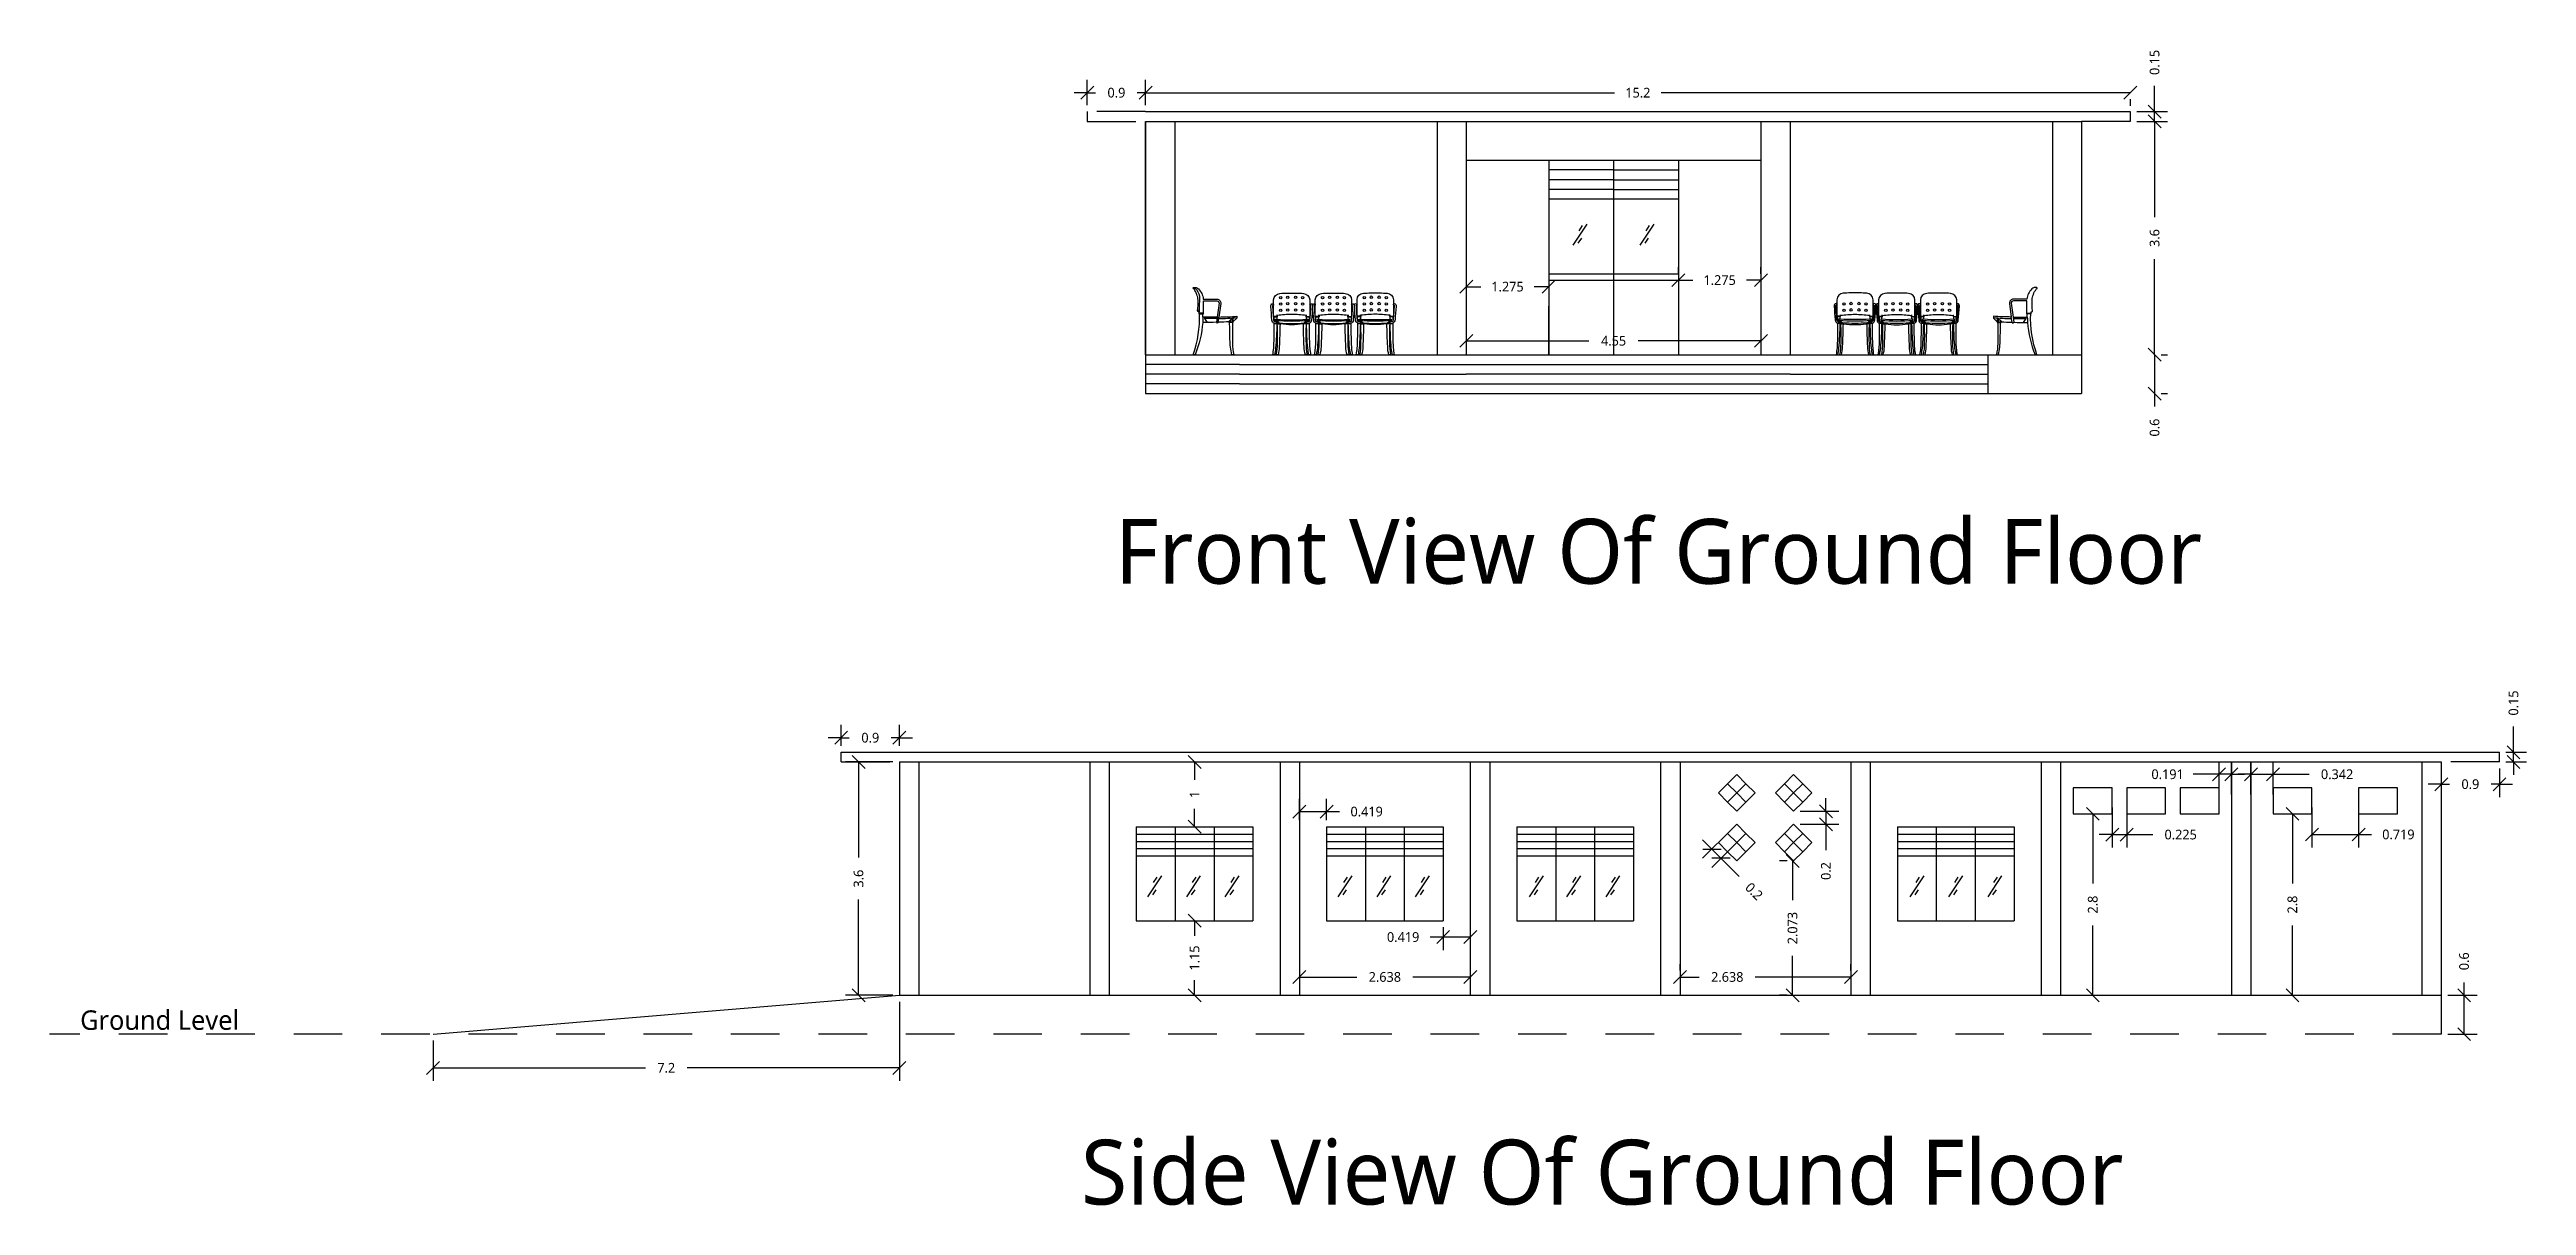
# Model space of a CAD drawing. Header units: metres. Extents: x 22814 to 23003, y 12423 to 12493.
# Drawn here: x 22814.32 to 22852.56, y 12423.05 to 12440.89 of the extents above; entities that cross this region are included whole.
import ezdxf

# ---------------------------------------------------------------- set-up
doc = ezdxf.new("R2010")
doc.units = ezdxf.units.M
doc.header["$PDMODE"] = 2
doc.linetypes.add('JIS_02_0.7', pattern=[1.35, 0.75, -0.6])
doc.layers.add('lines', color=7, linetype='JIS_02_0.7')
doc.layers.add('Parking', color=51, linetype='Continuous')
doc.styles.add('Annotative', font='Microsoft YaHei Light.ttf')
doc.styles.get("Standard").update_dxf_attribs({"font": 'times.ttf'})
doc.dimstyles.new('Dim 2', dxfattribs={"dimtxt": 0.15, "dimasz": 0.2, "dimexe": 0.2, "dimexo": 0.1, "dimgap": 0.2, "dimtad": 0, "dimdec": 3, "dimdsep": 46, "dimtxsty": 'Annotative', "dimblk": 'OBLIQUE', "dimcen": 1, "dimadec": 0, "dimazin": 0, "dimtfac": 1, "dimtdec": 3, "dimtmove": 0, "dimatfit": 3, "dimfxl": 1, "dimarcsym": 0})

msp = doc.modelspace()

# ---------------------------------------------------------------- texts
at = {"char_height": 1, "attachment_point": 1}
for s, insert in [('{\\f@Microsoft YaHei Light|b0|i0|c0|p34;Front \\f@Microsoft YaHei Light|b0|i0|c134|p34;View Of \\f@Microsoft YaHei Light|b0|i0|c0|p34;Ground\\f@Microsoft YaHei Light|b0|i0|c134|p34; Floor}', (22830.7652, 12433.647)), ('{\\f@Microsoft YaHei Light|b0|i0|c0|p34;Side \\f@Microsoft YaHei Light|b0|i0|c134|p34;View Of \\f@Microsoft YaHei Light|b0|i0|c0|p34;Ground\\f@Microsoft YaHei Light|b0|i0|c134|p34; Floor}', (22830.2421, 12424.0674))]:
    msp.add_mtext_dynamic_manual_height_columns(s, width=16.457955, gutter_width=5, heights=[1.3111], dxfattribs=dict(at, insert=insert))
at = {"layer": 'Parking', "insert": (22814.7935, 12426.0632), "char_height": 0.3, "width": 2.528963, "attachment_point": 1}
msp.add_mtext('{\\fMicrosoft JhengHei Light|b0|i0|c0|p34;\\C7;Ground Level}', dxfattribs=at)

# ---------------------------------------------------------------- blocks, each defined once
blk = doc.blocks.new('_Oblique')
at = {"color": 0, "linetype": 'ByBlock', "lineweight": -2}
blk.add_line((-0.5, -0.5), (0.5, 0.5), dxfattribs=at)
blk = doc.blocks.new('*D126')
at = {"color": 0, "lineweight": -2, "transparency": 16777216}
for p, q in [((22846.817, 12439.931), (22846.817, 12440.331)), ((22846.54, 12439.931), (22847.017, 12439.931)), ((22846.54, 12439.781), (22847.017, 12439.781)), ((22846.817, 12439.781), (22846.817, 12439.931)), ((22846.817, 12439.781), (22846.817, 12439.581))]:
    blk.add_line(p, q, dxfattribs=at)
at = {"layer": 'Defpoints', "color": 0, "transparency": 16777216}
for p in [(22846.44, 12439.931), (22846.44, 12439.781), (22846.817, 12439.931)]:
    blk.add_point(p, dxfattribs=at)
at = {"color": 0, "lineweight": -2, "transparency": 16777216, "xscale": 0.2, "yscale": 0.2, "zscale": 0.2}
for p, rotation in [((22846.817, 12439.931), 270), ((22846.817, 12439.781), 90)]:
    blk.add_blockref('_Oblique', p, dxfattribs=dict(at, rotation=rotation))
at = {"color": 0, "transparency": 16777216, "insert": (22846.817, 12440.691), "char_height": 0.15, "attachment_point": 5, "rotation": 90, "style": 'Annotative'}
blk.add_mtext('0.15', dxfattribs=at)
blk = doc.blocks.new('*D127')
at = {"color": 0, "lineweight": -2, "transparency": 16777216}
for p, q in [((22846.817, 12439.781), (22846.817, 12438.305)), ((22846.917, 12439.781), (22847.017, 12439.781)), ((22846.817, 12436.181), (22846.817, 12437.657)), ((22846.917, 12436.181), (22847.017, 12436.181))]:
    blk.add_line(p, q, dxfattribs=at)
at = {"layer": 'Defpoints', "color": 0, "transparency": 16777216}
for p in [(22846.817, 12439.781), (22846.817, 12436.181), (22846.817, 12436.181)]:
    blk.add_point(p, dxfattribs=at)
at = {"color": 0, "lineweight": -2, "transparency": 16777216, "xscale": 0.2, "yscale": 0.2, "zscale": 0.2}
for p, rotation in [((22846.817, 12439.781), 90), ((22846.817, 12436.181), 270)]:
    blk.add_blockref('_Oblique', p, dxfattribs=dict(at, rotation=rotation))
at = {"color": 0, "transparency": 16777216, "insert": (22846.817, 12437.981), "char_height": 0.15, "attachment_point": 5, "rotation": 90, "style": 'Annotative'}
blk.add_mtext('3.6', dxfattribs=at)
blk = doc.blocks.new('*D128')
at = {"color": 0, "lineweight": -2, "transparency": 16777216}
for p, q in [((22846.817, 12436.181), (22846.817, 12435.581)), ((22846.917, 12436.181), (22847.017, 12436.181)), ((22846.817, 12435.581), (22846.817, 12435.381)), ((22846.917, 12435.581), (22847.017, 12435.581))]:
    blk.add_line(p, q, dxfattribs=at)
at = {"layer": 'Defpoints', "color": 0, "transparency": 16777216}
for p in [(22846.817, 12436.181), (22846.817, 12435.581), (22846.817, 12435.581)]:
    blk.add_point(p, dxfattribs=at)
at = {"color": 0, "lineweight": -2, "transparency": 16777216, "xscale": 0.2, "yscale": 0.2, "zscale": 0.2}
for p, rotation in [((22846.817, 12436.181), 90), ((22846.817, 12435.581), 270)]:
    blk.add_blockref('_Oblique', p, dxfattribs=dict(at, rotation=rotation))
at = {"color": 0, "transparency": 16777216, "insert": (22846.817, 12435.056), "char_height": 0.15, "attachment_point": 5, "rotation": 90, "style": 'Annotative'}
blk.add_mtext('0.6', dxfattribs=at)
blk = doc.blocks.new('*D133')
at = {"color": 0, "lineweight": -2, "transparency": 16777216}
for p, q in [((22830.34, 12440.223), (22830.14, 12440.223)), ((22830.34, 12440.031), (22830.34, 12440.423)), ((22830.34, 12440.223), (22830.466, 12440.223)), ((22831.24, 12440.223), (22831.113, 12440.223)), ((22831.24, 12440.031), (22831.24, 12440.423)), ((22831.24, 12440.223), (22831.44, 12440.223))]:
    blk.add_line(p, q, dxfattribs=at)
at = {"layer": 'Defpoints', "color": 0, "transparency": 16777216}
for p in [(22830.34, 12440.223), (22830.34, 12439.931), (22831.24, 12439.931)]:
    blk.add_point(p, dxfattribs=at)
at = {"color": 0, "lineweight": -2, "transparency": 16777216, "xscale": 0.2, "yscale": 0.2, "zscale": 0.2}
blk.add_blockref('_Oblique', (22830.34, 12440.223), dxfattribs=at)
at = {"color": 0, "lineweight": -2, "transparency": 16777216, "xscale": 0.2, "yscale": 0.2, "zscale": 0.2, "rotation": 180}
blk.add_blockref('_Oblique', (22831.24, 12440.223), dxfattribs=at)
at = {"color": 0, "transparency": 16777216, "insert": (22830.79, 12440.223), "char_height": 0.15, "attachment_point": 5, "style": 'Annotative'}
blk.add_mtext('0.9', dxfattribs=at)
blk = doc.blocks.new('*D134')
at = {"color": 0, "lineweight": -2, "transparency": 16777216}
for p, q in [((22831.24, 12440.323), (22831.24, 12440.423)), ((22831.24, 12440.223), (22838.48, 12440.223)), ((22846.44, 12440.223), (22839.2, 12440.223)), ((22846.44, 12440.123), (22846.44, 12440.023))]:
    blk.add_line(p, q, dxfattribs=at)
at = {"layer": 'Defpoints', "color": 0, "transparency": 16777216}
for p in [(22831.24, 12440.223), (22846.44, 12440.223), (22846.44, 12440.223)]:
    blk.add_point(p, dxfattribs=at)
at = {"color": 0, "lineweight": -2, "transparency": 16777216, "xscale": 0.2, "yscale": 0.2, "zscale": 0.2, "rotation": 180}
blk.add_blockref('_Oblique', (22831.24, 12440.223), dxfattribs=at)
at = {"color": 0, "lineweight": -2, "transparency": 16777216, "xscale": 0.2, "yscale": 0.2, "zscale": 0.2}
blk.add_blockref('_Oblique', (22846.44, 12440.223), dxfattribs=at)
at = {"color": 0, "transparency": 16777216, "insert": (22838.84, 12440.223), "char_height": 0.15, "attachment_point": 5, "style": 'Annotative'}
blk.add_mtext('15.2', dxfattribs=at)
blk = doc.blocks.new('*D159')
at = {"color": 0, "lineweight": -2, "transparency": 16777216}
for p, q in [((22836.19, 12437.293), (22836.19, 12437.03)), ((22836.19, 12437.23), (22836.414, 12437.23)), ((22837.465, 12437.23), (22837.241, 12437.23)), ((22837.465, 12437.293), (22837.465, 12437.03))]:
    blk.add_line(p, q, dxfattribs=at)
at = {"layer": 'Defpoints', "color": 0, "transparency": 16777216}
for p in [(22836.19, 12437.393), (22837.465, 12437.393), (22837.465, 12437.23)]:
    blk.add_point(p, dxfattribs=at)
at = {"color": 0, "lineweight": -2, "transparency": 16777216, "xscale": 0.2, "yscale": 0.2, "zscale": 0.2, "rotation": 180}
blk.add_blockref('_Oblique', (22836.19, 12437.23), dxfattribs=at)
at = {"color": 0, "lineweight": -2, "transparency": 16777216, "xscale": 0.2, "yscale": 0.2, "zscale": 0.2}
blk.add_blockref('_Oblique', (22837.465, 12437.23), dxfattribs=at)
at = {"color": 0, "transparency": 16777216, "insert": (22836.827, 12437.23), "char_height": 0.15, "attachment_point": 5, "style": 'Annotative'}
blk.add_mtext('1.275', dxfattribs=at)
blk = doc.blocks.new('*D162')
at = {"color": 0, "lineweight": -2, "transparency": 16777216}
for p, q in [((22836.19, 12437.13), (22836.19, 12436.195)), ((22840.74, 12437.13), (22840.74, 12436.195)), ((22836.19, 12436.395), (22838.084, 12436.395)), ((22840.74, 12436.395), (22838.845, 12436.395))]:
    blk.add_line(p, q, dxfattribs=at)
at = {"layer": 'Defpoints', "color": 0, "transparency": 16777216}
for p in [(22836.19, 12437.23), (22840.74, 12437.23), (22840.74, 12436.395)]:
    blk.add_point(p, dxfattribs=at)
at = {"color": 0, "lineweight": -2, "transparency": 16777216, "xscale": 0.2, "yscale": 0.2, "zscale": 0.2, "rotation": 180}
blk.add_blockref('_Oblique', (22836.19, 12436.395), dxfattribs=at)
at = {"color": 0, "lineweight": -2, "transparency": 16777216, "xscale": 0.2, "yscale": 0.2, "zscale": 0.2}
blk.add_blockref('_Oblique', (22840.74, 12436.395), dxfattribs=at)
at = {"color": 0, "transparency": 16777216, "insert": (22838.465, 12436.395), "char_height": 0.15, "attachment_point": 5, "style": 'Annotative'}
blk.add_mtext('4.55', dxfattribs=at)
blk = doc.blocks.new('*D163')
at = {"color": 0, "lineweight": -2, "transparency": 16777216}
for p, q in [((22839.465, 12437.431), (22839.465, 12437.531)), ((22840.74, 12437.431), (22840.74, 12437.531)), ((22839.465, 12437.331), (22839.689, 12437.331)), ((22840.74, 12437.331), (22840.516, 12437.331))]:
    blk.add_line(p, q, dxfattribs=at)
at = {"layer": 'Defpoints', "color": 0, "transparency": 16777216}
for p in [(22839.465, 12437.331), (22840.74, 12437.331), (22840.74, 12437.331)]:
    blk.add_point(p, dxfattribs=at)
at = {"color": 0, "lineweight": -2, "transparency": 16777216, "xscale": 0.2, "yscale": 0.2, "zscale": 0.2, "rotation": 180}
blk.add_blockref('_Oblique', (22839.465, 12437.331), dxfattribs=at)
at = {"color": 0, "lineweight": -2, "transparency": 16777216, "xscale": 0.2, "yscale": 0.2, "zscale": 0.2}
blk.add_blockref('_Oblique', (22840.74, 12437.331), dxfattribs=at)
at = {"color": 0, "transparency": 16777216, "insert": (22840.102, 12437.331), "char_height": 0.15, "attachment_point": 5, "style": 'Annotative'}
blk.add_mtext('1.275', dxfattribs=at)
blk = doc.blocks.new('*D213')
at = {"color": 0, "lineweight": -2, "transparency": 16777216}
for p, q in [((22831.997, 12427.446), (22831.997, 12427.214)), ((22832.097, 12427.446), (22832.197, 12427.446)), ((22831.997, 12426.296), (22831.997, 12426.528)), ((22832.097, 12426.296), (22832.197, 12426.296))]:
    blk.add_line(p, q, dxfattribs=at)
at = {"layer": 'Defpoints', "color": 0, "transparency": 16777216}
for p in [(22831.997, 12427.446), (22831.997, 12426.296), (22831.997, 12426.296)]:
    blk.add_point(p, dxfattribs=at)
at = {"color": 0, "lineweight": -2, "transparency": 16777216, "xscale": 0.2, "yscale": 0.2, "zscale": 0.2}
for p, rotation in [((22831.997, 12427.446), 90), ((22831.997, 12426.296), 270)]:
    blk.add_blockref('_Oblique', p, dxfattribs=dict(at, rotation=rotation))
at = {"color": 0, "transparency": 16777216, "insert": (22831.997, 12426.871), "char_height": 0.15, "attachment_point": 5, "rotation": 90, "style": 'Annotative'}
blk.add_mtext('1.15', dxfattribs=at)
blk = doc.blocks.new('*D219')
at = {"color": 0, "lineweight": -2, "transparency": 16777216}
for p, q in [((22827.341, 12429.896), (22826.61, 12429.896)), ((22826.81, 12429.896), (22826.81, 12428.42)), ((22826.81, 12426.296), (22826.81, 12427.773)), ((22827.341, 12426.296), (22826.61, 12426.296))]:
    blk.add_line(p, q, dxfattribs=at)
at = {"layer": 'Defpoints', "color": 0, "transparency": 16777216}
for p in [(22826.81, 12429.896), (22827.441, 12429.896), (22827.441, 12426.296)]:
    blk.add_point(p, dxfattribs=at)
at = {"color": 0, "lineweight": -2, "transparency": 16777216, "xscale": 0.2, "yscale": 0.2, "zscale": 0.2}
for p, rotation in [((22826.81, 12429.896), 90), ((22826.81, 12426.296), 270)]:
    blk.add_blockref('_Oblique', p, dxfattribs=dict(at, rotation=rotation))
at = {"color": 0, "transparency": 16777216, "insert": (22826.81, 12428.096), "char_height": 0.15, "attachment_point": 5, "rotation": 90, "style": 'Annotative'}
blk.add_mtext('3.6', dxfattribs=at)
blk = doc.blocks.new('*D220')
at = {"color": 0, "lineweight": -2, "transparency": 16777216}
for p, q in [((22831.997, 12429.896), (22831.997, 12429.62)), ((22832.097, 12429.896), (22832.197, 12429.896)), ((22831.997, 12428.896), (22831.997, 12429.173)), ((22832.097, 12428.896), (22832.197, 12428.896))]:
    blk.add_line(p, q, dxfattribs=at)
at = {"layer": 'Defpoints', "color": 0, "transparency": 16777216}
for p in [(22831.997, 12429.896), (22831.997, 12429.896), (22831.997, 12428.896)]:
    blk.add_point(p, dxfattribs=at)
at = {"color": 0, "lineweight": -2, "transparency": 16777216, "xscale": 0.2, "yscale": 0.2, "zscale": 0.2}
for p, rotation in [((22831.997, 12429.896), 90), ((22831.997, 12428.896), 270)]:
    blk.add_blockref('_Oblique', p, dxfattribs=dict(at, rotation=rotation))
at = {"color": 0, "transparency": 16777216, "insert": (22831.997, 12429.396), "char_height": 0.15, "attachment_point": 5, "rotation": 90, "style": 'Annotative'}
blk.add_mtext('1', dxfattribs=at)
blk = doc.blocks.new('*D221')
at = {"color": 0, "lineweight": -2, "transparency": 16777216}
for p, q in [((22833.616, 12428.996), (22833.616, 12429.33)), ((22833.616, 12429.13), (22834.034, 12429.13)), ((22834.034, 12428.996), (22834.034, 12429.33)), ((22834.034, 12429.13), (22834.234, 12429.13))]:
    blk.add_line(p, q, dxfattribs=at)
at = {"layer": 'Defpoints', "color": 0, "transparency": 16777216}
for p in [(22834.034, 12429.13), (22833.616, 12428.896), (22834.034, 12428.896)]:
    blk.add_point(p, dxfattribs=at)
at = {"color": 0, "lineweight": -2, "transparency": 16777216, "xscale": 0.2, "yscale": 0.2, "zscale": 0.2, "rotation": 180}
blk.add_blockref('_Oblique', (22833.616, 12429.13), dxfattribs=at)
at = {"color": 0, "lineweight": -2, "transparency": 16777216, "xscale": 0.2, "yscale": 0.2, "zscale": 0.2}
blk.add_blockref('_Oblique', (22834.034, 12429.13), dxfattribs=at)
at = {"color": 0, "transparency": 16777216, "insert": (22834.653, 12429.13), "char_height": 0.15, "attachment_point": 5, "style": 'Annotative'}
blk.add_mtext('0.419', dxfattribs=at)
blk = doc.blocks.new('*D222')
at = {"color": 0, "lineweight": -2, "transparency": 16777216}
for p, q in [((22835.834, 12427.194), (22835.634, 12427.194)), ((22835.834, 12427.346), (22835.834, 12426.994)), ((22836.253, 12427.194), (22835.834, 12427.194)), ((22836.253, 12427.346), (22836.253, 12426.994))]:
    blk.add_line(p, q, dxfattribs=at)
at = {"layer": 'Defpoints', "color": 0, "transparency": 16777216}
for p in [(22835.834, 12427.446), (22835.834, 12427.194), (22836.253, 12427.446)]:
    blk.add_point(p, dxfattribs=at)
at = {"color": 0, "lineweight": -2, "transparency": 16777216, "xscale": 0.2, "yscale": 0.2, "zscale": 0.2, "rotation": 180}
blk.add_blockref('_Oblique', (22835.834, 12427.194), dxfattribs=at)
at = {"color": 0, "lineweight": -2, "transparency": 16777216, "xscale": 0.2, "yscale": 0.2, "zscale": 0.2}
blk.add_blockref('_Oblique', (22836.253, 12427.194), dxfattribs=at)
at = {"color": 0, "transparency": 16777216, "insert": (22835.216, 12427.194), "char_height": 0.15, "attachment_point": 5, "style": 'Annotative'}
blk.add_mtext('0.419', dxfattribs=at)
blk = doc.blocks.new('*D223')
at = {"color": 0, "lineweight": -2, "transparency": 16777216}
for p, q in [((22846.162, 12429.196), (22846.162, 12428.575)), ((22846.387, 12429.196), (22846.387, 12428.575)), ((22846.162, 12428.775), (22845.962, 12428.775)), ((22846.162, 12428.775), (22846.387, 12428.775)), ((22846.387, 12428.775), (22846.787, 12428.775))]:
    blk.add_line(p, q, dxfattribs=at)
at = {"layer": 'Defpoints', "color": 0, "transparency": 16777216}
for p in [(22846.162, 12429.296), (22846.387, 12429.296), (22846.387, 12428.775)]:
    blk.add_point(p, dxfattribs=at)
at = {"color": 0, "lineweight": -2, "transparency": 16777216, "xscale": 0.2, "yscale": 0.2, "zscale": 0.2}
blk.add_blockref('_Oblique', (22846.162, 12428.775), dxfattribs=at)
at = {"color": 0, "lineweight": -2, "transparency": 16777216, "xscale": 0.2, "yscale": 0.2, "zscale": 0.2, "rotation": 180}
blk.add_blockref('_Oblique', (22846.387, 12428.775), dxfattribs=at)
at = {"color": 0, "transparency": 16777216, "insert": (22847.219, 12428.775), "char_height": 0.15, "attachment_point": 5, "style": 'Annotative'}
blk.add_mtext('0.225', dxfattribs=at)
blk = doc.blocks.new('*D224')
at = {"color": 0, "lineweight": -2, "transparency": 16777216}
for p, q in [((22845.863, 12429.096), (22845.863, 12428.02)), ((22845.962, 12429.096), (22846.063, 12429.096)), ((22845.863, 12426.296), (22845.863, 12427.373)), ((22845.962, 12426.296), (22846.063, 12426.296))]:
    blk.add_line(p, q, dxfattribs=at)
at = {"layer": 'Defpoints', "color": 0, "transparency": 16777216}
for p in [(22845.862, 12429.096), (22845.862, 12426.296), (22845.863, 12426.296)]:
    blk.add_point(p, dxfattribs=at)
at = {"color": 0, "lineweight": -2, "transparency": 16777216, "xscale": 0.2, "yscale": 0.2, "zscale": 0.2}
for p, rotation in [((22845.863, 12429.096), 90), ((22845.863, 12426.296), 270)]:
    blk.add_blockref('_Oblique', p, dxfattribs=dict(at, rotation=rotation))
at = {"color": 0, "transparency": 16777216, "insert": (22845.863, 12427.696), "char_height": 0.15, "attachment_point": 5, "rotation": 90, "style": 'Annotative'}
blk.add_mtext('2.8', dxfattribs=at)
blk = doc.blocks.new('*D225')
at = {"color": 0, "lineweight": -2, "transparency": 16777216}
for p, q in [((22847.812, 12429.396), (22847.812, 12429.906)), ((22848.003, 12429.396), (22848.003, 12429.906)), ((22847.812, 12429.706), (22847.412, 12429.706)), ((22848.003, 12429.706), (22847.812, 12429.706)), ((22848.003, 12429.706), (22848.203, 12429.706))]:
    blk.add_line(p, q, dxfattribs=at)
at = {"layer": 'Defpoints', "color": 0, "transparency": 16777216}
for p in [(22847.812, 12429.706), (22847.812, 12429.296), (22848.003, 12429.296)]:
    blk.add_point(p, dxfattribs=at)
at = {"color": 0, "lineweight": -2, "transparency": 16777216, "xscale": 0.2, "yscale": 0.2, "zscale": 0.2}
blk.add_blockref('_Oblique', (22847.812, 12429.706), dxfattribs=at)
at = {"color": 0, "lineweight": -2, "transparency": 16777216, "xscale": 0.2, "yscale": 0.2, "zscale": 0.2, "rotation": 180}
blk.add_blockref('_Oblique', (22848.003, 12429.706), dxfattribs=at)
at = {"color": 0, "transparency": 16777216, "insert": (22847.017, 12429.706), "char_height": 0.15, "attachment_point": 5, "style": 'Annotative'}
blk.add_mtext('0.191', dxfattribs=at)
blk = doc.blocks.new('*D226')
at = {"color": 0, "lineweight": -2, "transparency": 16777216}
for p, q in [((22849.245, 12429.196), (22849.245, 12428.577)), ((22849.965, 12429.196), (22849.965, 12428.577)), ((22849.245, 12428.777), (22849.965, 12428.777)), ((22849.965, 12428.777), (22850.165, 12428.777))]:
    blk.add_line(p, q, dxfattribs=at)
at = {"layer": 'Defpoints', "color": 0, "transparency": 16777216}
for p in [(22849.245, 12429.296), (22849.965, 12429.296), (22849.965, 12428.777)]:
    blk.add_point(p, dxfattribs=at)
at = {"color": 0, "lineweight": -2, "transparency": 16777216, "xscale": 0.2, "yscale": 0.2, "zscale": 0.2, "rotation": 180}
blk.add_blockref('_Oblique', (22849.245, 12428.777), dxfattribs=at)
at = {"color": 0, "lineweight": -2, "transparency": 16777216, "xscale": 0.2, "yscale": 0.2, "zscale": 0.2}
blk.add_blockref('_Oblique', (22849.965, 12428.777), dxfattribs=at)
at = {"color": 0, "transparency": 16777216, "insert": (22850.58, 12428.777), "char_height": 0.15, "attachment_point": 5, "style": 'Annotative'}
blk.add_mtext('0.719', dxfattribs=at)
blk = doc.blocks.new('*D227')
at = {"color": 0, "lineweight": -2, "transparency": 16777216}
for p, q in [((22848.303, 12429.396), (22848.303, 12429.906)), ((22848.645, 12429.396), (22848.645, 12429.906)), ((22848.303, 12429.706), (22848.103, 12429.706)), ((22848.303, 12429.706), (22848.645, 12429.706)), ((22848.645, 12429.706), (22849.201, 12429.706))]:
    blk.add_line(p, q, dxfattribs=at)
at = {"layer": 'Defpoints', "color": 0, "transparency": 16777216}
for p in [(22848.303, 12429.706), (22848.303, 12429.296), (22848.645, 12429.296)]:
    blk.add_point(p, dxfattribs=at)
at = {"color": 0, "lineweight": -2, "transparency": 16777216, "xscale": 0.2, "yscale": 0.2, "zscale": 0.2}
blk.add_blockref('_Oblique', (22848.303, 12429.706), dxfattribs=at)
at = {"color": 0, "lineweight": -2, "transparency": 16777216, "xscale": 0.2, "yscale": 0.2, "zscale": 0.2, "rotation": 180}
blk.add_blockref('_Oblique', (22848.645, 12429.706), dxfattribs=at)
at = {"color": 0, "transparency": 16777216, "insert": (22849.634, 12429.706), "char_height": 0.15, "attachment_point": 5, "style": 'Annotative'}
blk.add_mtext('0.342', dxfattribs=at)
blk = doc.blocks.new('*D228')
at = {"color": 0, "lineweight": -2, "transparency": 16777216}
for p, q in [((22848.945, 12429.096), (22848.945, 12428.02)), ((22849.045, 12429.096), (22849.145, 12429.096)), ((22848.945, 12426.296), (22848.945, 12427.373)), ((22849.045, 12426.296), (22849.145, 12426.296))]:
    blk.add_line(p, q, dxfattribs=at)
at = {"layer": 'Defpoints', "color": 0, "transparency": 16777216}
for p in [(22848.945, 12429.096), (22848.945, 12426.296), (22848.945, 12426.296)]:
    blk.add_point(p, dxfattribs=at)
at = {"color": 0, "lineweight": -2, "transparency": 16777216, "xscale": 0.2, "yscale": 0.2, "zscale": 0.2}
for p, rotation in [((22848.945, 12429.096), 90), ((22848.945, 12426.296), 270)]:
    blk.add_blockref('_Oblique', p, dxfattribs=dict(at, rotation=rotation))
at = {"color": 0, "transparency": 16777216, "insert": (22848.945, 12427.696), "char_height": 0.15, "attachment_point": 5, "rotation": 90, "style": 'Annotative'}
blk.add_mtext('2.8', dxfattribs=at)
blk = doc.blocks.new('*D229')
at = {"color": 0, "lineweight": -2, "transparency": 16777216}
for p, q in [((22851.241, 12429.796), (22851.241, 12429.353)), ((22852.141, 12429.796), (22852.141, 12429.353)), ((22851.241, 12429.553), (22851.041, 12429.553)), ((22851.241, 12429.553), (22851.367, 12429.553)), ((22852.141, 12429.553), (22852.014, 12429.553)), ((22852.141, 12429.553), (22852.341, 12429.553))]:
    blk.add_line(p, q, dxfattribs=at)
at = {"layer": 'Defpoints', "color": 0, "transparency": 16777216}
for p in [(22851.241, 12429.896), (22852.141, 12429.896), (22852.141, 12429.553)]:
    blk.add_point(p, dxfattribs=at)
at = {"color": 0, "lineweight": -2, "transparency": 16777216, "xscale": 0.2, "yscale": 0.2, "zscale": 0.2}
blk.add_blockref('_Oblique', (22851.241, 12429.553), dxfattribs=at)
at = {"color": 0, "lineweight": -2, "transparency": 16777216, "xscale": 0.2, "yscale": 0.2, "zscale": 0.2, "rotation": 180}
blk.add_blockref('_Oblique', (22852.141, 12429.553), dxfattribs=at)
at = {"color": 0, "transparency": 16777216, "insert": (22851.691, 12429.553), "char_height": 0.15, "attachment_point": 5, "style": 'Annotative'}
blk.add_mtext('0.9', dxfattribs=at)
blk = doc.blocks.new('*D236')
at = {"color": 0, "lineweight": -2, "transparency": 16777216}
for p, q in [((22852.357, 12430.046), (22852.357, 12430.446)), ((22852.241, 12430.046), (22852.557, 12430.046)), ((22852.241, 12429.896), (22852.557, 12429.896)), ((22852.357, 12429.896), (22852.357, 12430.046)), ((22852.357, 12429.896), (22852.357, 12429.696))]:
    blk.add_line(p, q, dxfattribs=at)
at = {"layer": 'Defpoints', "color": 0, "transparency": 16777216}
for p in [(22852.141, 12430.046), (22852.141, 12429.896), (22852.357, 12430.046)]:
    blk.add_point(p, dxfattribs=at)
at = {"color": 0, "lineweight": -2, "transparency": 16777216, "xscale": 0.2, "yscale": 0.2, "zscale": 0.2}
for p, rotation in [((22852.357, 12430.046), 270), ((22852.357, 12429.896), 90)]:
    blk.add_blockref('_Oblique', p, dxfattribs=dict(at, rotation=rotation))
at = {"color": 0, "transparency": 16777216, "insert": (22852.357, 12430.806), "char_height": 0.15, "attachment_point": 5, "rotation": 90, "style": 'Annotative'}
blk.add_mtext('0.15', dxfattribs=at)
blk = doc.blocks.new('*D237')
at = {"color": 0, "lineweight": -2, "transparency": 16777216}
for p, q in [((22826.541, 12430.27), (22826.341, 12430.27)), ((22826.541, 12430.146), (22826.541, 12430.47)), ((22826.541, 12430.27), (22826.667, 12430.27)), ((22827.441, 12430.27), (22827.314, 12430.27)), ((22827.441, 12430.146), (22827.441, 12430.47)), ((22827.441, 12430.27), (22827.641, 12430.27))]:
    blk.add_line(p, q, dxfattribs=at)
at = {"layer": 'Defpoints', "color": 0, "transparency": 16777216}
for p in [(22826.541, 12430.27), (22826.541, 12430.046), (22827.441, 12430.046)]:
    blk.add_point(p, dxfattribs=at)
at = {"color": 0, "lineweight": -2, "transparency": 16777216, "xscale": 0.2, "yscale": 0.2, "zscale": 0.2}
blk.add_blockref('_Oblique', (22826.541, 12430.27), dxfattribs=at)
at = {"color": 0, "lineweight": -2, "transparency": 16777216, "xscale": 0.2, "yscale": 0.2, "zscale": 0.2, "rotation": 180}
blk.add_blockref('_Oblique', (22827.441, 12430.27), dxfattribs=at)
at = {"color": 0, "transparency": 16777216, "insert": (22826.991, 12430.27), "char_height": 0.15, "attachment_point": 5, "style": 'Annotative'}
blk.add_mtext('0.9', dxfattribs=at)
blk = doc.blocks.new('*D238')
at = {"color": 0, "lineweight": -2, "transparency": 16777216}
for p, q in [((22851.595, 12426.296), (22851.595, 12426.496)), ((22851.341, 12426.296), (22851.795, 12426.296)), ((22851.595, 12425.696), (22851.595, 12426.296)), ((22851.341, 12425.696), (22851.795, 12425.696))]:
    blk.add_line(p, q, dxfattribs=at)
at = {"layer": 'Defpoints', "color": 0, "transparency": 16777216}
for p in [(22851.241, 12426.296), (22851.595, 12426.296), (22851.241, 12425.696)]:
    blk.add_point(p, dxfattribs=at)
at = {"color": 0, "lineweight": -2, "transparency": 16777216, "xscale": 0.2, "yscale": 0.2, "zscale": 0.2}
for p, rotation in [((22851.595, 12426.296), 90), ((22851.595, 12425.696), 270)]:
    blk.add_blockref('_Oblique', p, dxfattribs=dict(at, rotation=rotation))
at = {"color": 0, "transparency": 16777216, "insert": (22851.595, 12426.821), "char_height": 0.15, "attachment_point": 5, "rotation": 90, "style": 'Annotative'}
blk.add_mtext('0.6', dxfattribs=at)
blk = doc.blocks.new('*D239')
at = {"color": 0, "lineweight": -2, "transparency": 16777216}
for p, q in [((22833.616, 12426.578), (22834.5, 12426.578)), ((22833.616, 12426.485), (22833.616, 12426.378)), ((22836.253, 12426.578), (22835.368, 12426.578)), ((22836.253, 12426.485), (22836.253, 12426.378))]:
    blk.add_line(p, q, dxfattribs=at)
at = {"layer": 'Defpoints', "color": 0, "transparency": 16777216}
for p in [(22833.616, 12426.585), (22836.253, 12426.585), (22836.253, 12426.578)]:
    blk.add_point(p, dxfattribs=at)
at = {"color": 0, "lineweight": -2, "transparency": 16777216, "xscale": 0.2, "yscale": 0.2, "zscale": 0.2, "rotation": 180}
blk.add_blockref('_Oblique', (22833.616, 12426.578), dxfattribs=at)
at = {"color": 0, "lineweight": -2, "transparency": 16777216, "xscale": 0.2, "yscale": 0.2, "zscale": 0.2}
blk.add_blockref('_Oblique', (22836.253, 12426.578), dxfattribs=at)
at = {"color": 0, "transparency": 16777216, "insert": (22834.934, 12426.578), "char_height": 0.15, "attachment_point": 5, "style": 'Annotative'}
blk.add_mtext('2.638', dxfattribs=at)
blk = doc.blocks.new('*D240')
at = {"color": 0, "lineweight": -2, "transparency": 16777216}
for p, q in [((22839.491, 12426.678), (22839.491, 12426.778)), ((22842.128, 12426.678), (22842.128, 12426.778)), ((22839.491, 12426.578), (22839.786, 12426.578)), ((22842.128, 12426.578), (22840.653, 12426.578))]:
    blk.add_line(p, q, dxfattribs=at)
at = {"layer": 'Defpoints', "color": 0, "transparency": 16777216}
for p in [(22839.491, 12426.578), (22842.128, 12426.578), (22842.128, 12426.578)]:
    blk.add_point(p, dxfattribs=at)
at = {"color": 0, "lineweight": -2, "transparency": 16777216, "xscale": 0.2, "yscale": 0.2, "zscale": 0.2, "rotation": 180}
blk.add_blockref('_Oblique', (22839.491, 12426.578), dxfattribs=at)
at = {"color": 0, "lineweight": -2, "transparency": 16777216, "xscale": 0.2, "yscale": 0.2, "zscale": 0.2}
blk.add_blockref('_Oblique', (22842.128, 12426.578), dxfattribs=at)
at = {"color": 0, "transparency": 16777216, "insert": (22840.22, 12426.578), "char_height": 0.15, "attachment_point": 5, "style": 'Annotative'}
blk.add_mtext('2.638', dxfattribs=at)
blk = doc.blocks.new('*D241')
at = {"color": 0, "lineweight": -2, "transparency": 16777216}
for p, q in [((22841.145, 12428.37), (22841.028, 12428.37)), ((22841.228, 12428.37), (22841.228, 12427.762)), ((22841.228, 12426.296), (22841.228, 12426.904)), ((22841.145, 12426.296), (22841.028, 12426.296))]:
    blk.add_line(p, q, dxfattribs=at)
at = {"layer": 'Defpoints', "color": 0, "transparency": 16777216}
for p in [(22841.245, 12428.37), (22841.228, 12426.296), (22841.245, 12426.296)]:
    blk.add_point(p, dxfattribs=at)
at = {"color": 0, "lineweight": -2, "transparency": 16777216, "xscale": 0.2, "yscale": 0.2, "zscale": 0.2}
for p, rotation in [((22841.228, 12428.37), 90), ((22841.228, 12426.296), 270)]:
    blk.add_blockref('_Oblique', p, dxfattribs=dict(at, rotation=rotation))
at = {"color": 0, "transparency": 16777216, "insert": (22841.228, 12427.333), "char_height": 0.15, "attachment_point": 5, "rotation": 90, "style": 'Annotative'}
blk.add_mtext('2.073', dxfattribs=at)
blk = doc.blocks.new('*D242')
at = {"color": 0, "lineweight": -2, "transparency": 16777216}
for p, q in [((22841.345, 12429.136), (22841.943, 12429.136)), ((22841.743, 12429.136), (22841.743, 12429.336)), ((22841.743, 12429.136), (22841.743, 12428.935)), ((22841.345, 12428.935), (22841.943, 12428.935)), ((22841.743, 12428.935), (22841.743, 12428.535))]:
    blk.add_line(p, q, dxfattribs=at)
at = {"layer": 'Defpoints', "color": 0, "transparency": 16777216}
for p in [(22841.245, 12429.136), (22841.245, 12428.935), (22841.743, 12428.935)]:
    blk.add_point(p, dxfattribs=at)
at = {"color": 0, "lineweight": -2, "transparency": 16777216, "xscale": 0.2, "yscale": 0.2, "zscale": 0.2}
for p, rotation in [((22841.743, 12429.136), 270), ((22841.743, 12428.935), 90)]:
    blk.add_blockref('_Oblique', p, dxfattribs=dict(at, rotation=rotation))
at = {"color": 0, "transparency": 16777216, "insert": (22841.743, 12428.214), "char_height": 0.15, "attachment_point": 5, "rotation": 90, "style": 'Annotative'}
blk.add_mtext('0.2', dxfattribs=at)
blk = doc.blocks.new('*D246')
at = {"color": 0, "lineweight": -2, "transparency": 16777216}
for p, q in [((22840.295, 12428.865), (22839.84, 12428.41)), ((22839.982, 12428.551), (22839.84, 12428.693)), ((22840.436, 12428.723), (22839.982, 12428.269)), ((22839.982, 12428.551), (22840.123, 12428.41)), ((22840.123, 12428.41), (22840.406, 12428.127))]:
    blk.add_line(p, q, dxfattribs=at)
at = {"layer": 'Defpoints', "color": 0, "transparency": 16777216}
for p in [(22840.366, 12428.935), (22840.507, 12428.794), (22840.123, 12428.41)]:
    blk.add_point(p, dxfattribs=at)
at = {"color": 0, "lineweight": -2, "transparency": 16777216, "xscale": 0.2, "yscale": 0.2, "zscale": 0.2}
for p, rotation in [((22839.982, 12428.551), 315), ((22840.123, 12428.41), 135)]:
    blk.add_blockref('_Oblique', p, dxfattribs=dict(at, rotation=rotation))
at = {"color": 0, "transparency": 16777216, "insert": (22840.633, 12427.9), "char_height": 0.15, "attachment_point": 5, "rotation": 315, "style": 'Annotative'}
blk.add_mtext('0.2', dxfattribs=at)
blk = doc.blocks.new('*D248')
at = {"color": 0, "lineweight": -2, "transparency": 16777216}
for p, q in [((22827.441, 12426.196), (22827.441, 12424.976)), ((22820.241, 12425.596), (22820.241, 12424.976)), ((22820.241, 12425.176), (22823.519, 12425.176)), ((22827.441, 12425.176), (22824.162, 12425.176))]:
    blk.add_line(p, q, dxfattribs=at)
at = {"layer": 'Defpoints', "color": 0, "transparency": 16777216}
for p in [(22827.441, 12426.296), (22820.241, 12425.696), (22820.241, 12425.176)]:
    blk.add_point(p, dxfattribs=at)
at = {"color": 0, "lineweight": -2, "transparency": 16777216, "xscale": 0.2, "yscale": 0.2, "zscale": 0.2, "rotation": 180}
blk.add_blockref('_Oblique', (22820.241, 12425.176), dxfattribs=at)
at = {"color": 0, "lineweight": -2, "transparency": 16777216, "xscale": 0.2, "yscale": 0.2, "zscale": 0.2}
blk.add_blockref('_Oblique', (22827.441, 12425.176), dxfattribs=at)
at = {"color": 0, "transparency": 16777216, "insert": (22823.841, 12425.176), "char_height": 0.15, "attachment_point": 5, "style": 'Annotative'}
blk.add_mtext('7.2', dxfattribs=at)

# ---------------------------------------------------------------- dimensions: what is measured, and where the dimension line sits
for base, p1, p2, picture, middle in [((22846.817, 12439.9311), (22846.4397, 12439.7811), (22846.4397, 12439.9311), '*D126', (22846.817, 12440.6905)), ((22846.817, 12436.1811), (22846.817, 12439.7811), (22846.817, 12436.1811), '*D127', (22846.817, 12437.9811)), ((22846.817, 12435.5811), (22846.817, 12436.1811), (22846.817, 12435.5811), '*D128', (22846.817, 12435.0564)), ((22852.3569, 12430.0464), (22852.1405, 12429.8964), (22852.1405, 12430.0464), '*D236', (22852.3569, 12430.8058)), ((22826.8101, 12429.8964), (22827.4405, 12426.2964), (22827.4405, 12429.8964), '*D219', (22826.8101, 12428.0964)), ((22831.9968, 12429.8964), (22831.9968, 12428.8964), (22831.9968, 12429.8964), '*D220', (22831.9968, 12429.3964)), ((22841.7432, 12428.9354), (22841.2448, 12429.1356), (22841.2448, 12428.9354), '*D242', (22841.7432, 12428.2139)), ((22845.863, 12426.2964), (22845.862, 12429.0964), (22845.862, 12426.2964), '*D224', (22845.863, 12427.6964)), ((22848.9451, 12426.2964), (22848.9451, 12429.0964), (22848.9451, 12426.2964), '*D228', (22848.9451, 12427.6964)), ((22841.228, 12426.2964), (22841.2448, 12428.3697), (22841.2448, 12426.2964), '*D241', (22841.228, 12427.3331)), ((22831.9968, 12426.2964), (22831.9968, 12427.4464), (22831.9968, 12426.2964), '*D213', (22831.9968, 12426.8714)), ((22851.5945, 12426.2964), (22851.2405, 12425.6964), (22851.2405, 12426.2964), '*D238', (22851.5945, 12426.8212))]:
    dim = msp.add_linear_dim(base=base, p1=p1, p2=p2, angle=90, dimstyle='Dim 2')
    dim.commit()
    dim.dimension.update_dxf_attribs({"geometry": picture, "text_midpoint": middle})
for base, p1, p2, picture, middle in [((22830.3397, 12440.223), (22831.2397, 12439.9311), (22830.3397, 12439.9311), '*D133', (22830.7897, 12440.223)), ((22846.4397, 12440.223), (22831.2397, 12440.223), (22846.4397, 12440.223), '*D134', (22838.8397, 12440.223)), ((22840.7397, 12437.3311), (22839.4647, 12437.3311), (22840.7397, 12437.3311), '*D163', (22840.1022, 12437.3311)), ((22837.4647, 12437.2296), (22836.1897, 12437.3928), (22837.4647, 12437.3928), '*D159', (22836.8272, 12437.2296)), ((22826.5405, 12430.27), (22827.4405, 12430.0464), (22826.5405, 12430.0464), '*D237', (22826.9905, 12430.27)), ((22847.812, 12429.7058), (22848.003, 12429.2964), (22847.812, 12429.2964), '*D225', (22847.0172, 12429.7058)), ((22852.1405, 12429.5531), (22851.2405, 12429.8964), (22852.1405, 12429.8964), '*D229', (22851.6905, 12429.5531)), ((22834.0343, 12429.1301), (22833.6155, 12428.8964), (22834.0343, 12428.8964), '*D221', (22834.653, 12429.1301)), ((22846.387, 12428.7747), (22846.162, 12429.2964), (22846.387, 12429.2964), '*D223', (22847.2185, 12428.7747)), ((22849.96461, 12428.77714), (22849.24514, 12429.29643), (22849.96461, 12429.29643), '*D226', (22850.57988, 12428.77714)), ((22835.8343, 12427.1941), (22836.253, 12427.4464), (22835.8343, 12427.4464), '*D222', (22835.2156, 12427.1941)), ((22836.2530434553, 12426.5783643635), (22833.6155434553, 12426.5851536353), (22836.2530434553, 12426.5851536353), '*D239', (22834.9342934553, 12426.5783643635)), ((22820.2405, 12425.1762), (22827.4405, 12426.2964), (22820.2405, 12425.6964), '*D248', (22823.8405, 12425.1762))]:
    dim = msp.add_linear_dim(base=base, p1=p1, p2=p2, dimstyle='Dim 2')
    dim.commit()
    dim.dimension.update_dxf_attribs({"geometry": picture, "text_midpoint": middle})
for base, p1, p2, picture, middle in [((22840.7397, 12436.3952), (22836.1897, 12437.2296), (22840.7397, 12437.2296), '*D162', (22838.4647, 12436.3952)), ((22848.303, 12429.7058), (22848.6451, 12429.2964), (22848.303, 12429.2964), '*D227', (22849.6343, 12429.7058)), ((22842.1280434553, 12426.5783643635), (22839.4905434553, 12426.5783643635), (22842.1280434553, 12426.5783643635), '*D240', (22840.2195258633, 12426.5783643635))]:
    dim = msp.add_linear_dim(base=base, p1=p1, p2=p2, dimstyle='Dim 2')
    dim.commit()
    dim.dimension.update_dxf_attribs({"geometry": picture, "text_midpoint": middle, "dimtype": 160})
dim = msp.add_aligned_dim(p1=(22840.3656, 12428.9354), p2=(22840.507, 12428.794), distance=-0.543, dimstyle='Dim 2')
dim.commit()
dim.dimension.update_dxf_attribs({"geometry": '*D246', "text_midpoint": (22840.6333, 12427.8999)})

# ---------------------------------------------------------------- linework, layer by layer
for p, q in [((22831.2397, 12439.9311), (22845.6897, 12439.9311)), ((22831.2397, 12439.7811), (22831.2397, 12435.5811)), ((22831.2397, 12436.1811), (22831.2397, 12439.7811)), ((22831.2397, 12439.7811), (22845.6897, 12439.7811)), ((22831.6897, 12439.7811), (22831.6897, 12436.1811)), ((22835.7397, 12439.7811), (22835.7397, 12436.1811)), ((22836.1897, 12439.7811), (22836.1897, 12436.1811)), ((22836.1897, 12439.7811), (22836.1897, 12439.1811)), ((22840.7397, 12439.7811), (22840.7397, 12436.1811)), ((22841.1897, 12439.7811), (22841.1897, 12436.1811)), ((22845.2397, 12439.7811), (22845.2397, 12436.1811)), ((22845.6897, 12439.9311), (22846.4397, 12439.9311)), ((22845.6897, 12439.7811), (22845.6897, 12435.5811)), ((22846.4397, 12439.7811), (22845.6897, 12439.7811)), ((22846.4397, 12439.9311), (22846.4397, 12439.7811)), ((22836.1897, 12439.1811), (22840.7397, 12439.1811)), ((22837.4647, 12439.1811), (22837.4647, 12436.9311)), ((22838.4647, 12439.0311), (22837.4647, 12439.0311)), ((22838.4647, 12439.1811), (22838.4647, 12436.9311)), ((22838.4647, 12439.0311), (22839.4647, 12439.0311)), ((22839.4647, 12439.1811), (22839.4647, 12436.9311)), ((22838.4647, 12438.8811), (22837.4647, 12438.8811)), ((22838.4647, 12438.7311), (22837.4647, 12438.7311)), ((22839.4647, 12438.5811), (22837.4647, 12438.5811)), ((22838.4647, 12438.8811), (22839.4647, 12438.8811)), ((22838.4647, 12438.7311), (22839.4647, 12438.7311)), ((22837.8433, 12437.8715), (22838.0583, 12438.1932)), ((22838.8757, 12437.8715), (22839.0907, 12438.1932)), ((22837.9195, 12437.8995), (22837.9733, 12437.9799)), ((22837.9335, 12438.0928), (22837.9872, 12438.1732)), ((22838.9519, 12437.8995), (22839.0057, 12437.9799)), ((22838.9659, 12438.0928), (22839.0196, 12438.1732)), ((22837.4647, 12437.4311), (22839.4647, 12437.4311)), ((22837.4647, 12437.3311), (22839.4647, 12437.3311)), ((22832.1327, 12436.8194), (22832.0669, 12436.8194)), ((22832.1513, 12436.7622), (22832.1513, 12436.7396)), ((22832.1513, 12436.7396), (22832.1905, 12436.6792)), ((22832.3429, 12436.7396), (22832.1513, 12436.7396)), ((22832.5297, 12436.6997), (22832.5791, 12436.7467)), ((22832.5297, 12436.6997), (22832.5297, 12436.6889)), ((22832.5324, 12436.7023), (22832.5324, 12436.6798)), ((22832.5364, 12436.706), (22832.5364, 12436.6798)), ((22832.5829, 12436.6798), (22832.5364, 12436.6798)), ((22832.543, 12436.7124), (22832.543, 12436.6798)), ((22832.551, 12436.72), (22832.551, 12436.6798)), ((22832.5763, 12436.744), (22832.5763, 12436.6798)), ((22832.5829, 12436.747), (22832.5829, 12436.6798)), ((22832.5869, 12436.7473), (22832.5869, 12436.6798)), ((22832.5896, 12436.7475), (22832.5896, 12436.6864)), ((22833.2729, 12436.7717), (22833.2154, 12436.7717)), ((22833.2667, 12436.6555), (22833.2667, 12436.7091)), ((22833.2692, 12436.6555), (22833.2692, 12436.7064)), ((22833.2729, 12436.6555), (22833.2729, 12436.7022)), ((22833.2777, 12436.6555), (22833.2777, 12436.6967)), ((22833.2973, 12436.6555), (22833.2973, 12436.6746)), ((22833.3047, 12436.6555), (22833.3047, 12436.6676)), ((22833.3108, 12436.6555), (22833.3108, 12436.6673)), ((22833.3157, 12436.6555), (22833.3157, 12436.667)), ((22833.3193, 12436.6555), (22833.3193, 12436.6668)), ((22833.6728, 12436.6555), (22833.6728, 12436.6668)), ((22833.6765, 12436.6555), (22833.6765, 12436.667)), ((22833.6814, 12436.6555), (22833.6814, 12436.6673)), ((22833.6875, 12436.6555), (22833.6875, 12436.6676)), ((22833.6948, 12436.6555), (22833.6948, 12436.6746)), ((22833.7144, 12436.6555), (22833.7144, 12436.6967)), ((22833.7193, 12436.7717), (22833.7767, 12436.7717)), ((22833.7193, 12436.6555), (22833.7193, 12436.7022)), ((22833.7229, 12436.6555), (22833.7229, 12436.7064)), ((22833.7254, 12436.6555), (22833.7254, 12436.7091)), ((22833.7254, 12436.6555), (22833.7254, 12436.7091)), ((22833.9175, 12436.7717), (22833.8601, 12436.7717)), ((22833.9114, 12436.6555), (22833.9114, 12436.7091)), ((22833.9139, 12436.6555), (22833.9139, 12436.7064)), ((22833.9175, 12436.6555), (22833.9175, 12436.7022)), ((22833.9224, 12436.6555), (22833.9224, 12436.6967)), ((22833.942, 12436.6555), (22833.942, 12436.6746)), ((22833.9493, 12436.6555), (22833.9493, 12436.6676)), ((22833.9554, 12436.6555), (22833.9554, 12436.6673)), ((22833.9603, 12436.6555), (22833.9603, 12436.667)), ((22833.964, 12436.6555), (22833.964, 12436.6668)), ((22834.3175, 12436.6555), (22834.3175, 12436.6668)), ((22834.3211, 12436.6555), (22834.3211, 12436.667)), ((22834.326, 12436.6555), (22834.326, 12436.6673)), ((22834.3321, 12436.6555), (22834.3321, 12436.6676)), ((22834.3395, 12436.6555), (22834.3395, 12436.6746)), ((22834.3591, 12436.6555), (22834.3591, 12436.6967)), ((22834.3639, 12436.7717), (22834.4214, 12436.7717)), ((22834.3639, 12436.6555), (22834.3639, 12436.7022)), ((22834.3676, 12436.6555), (22834.3676, 12436.7064)), ((22834.3701, 12436.6555), (22834.3701, 12436.7091)), ((22834.3701, 12436.6555), (22834.3701, 12436.7091)), ((22834.5623, 12436.7743), (22834.5048, 12436.7743)), ((22834.5562, 12436.6581), (22834.5562, 12436.7118)), ((22834.5586, 12436.6581), (22834.5586, 12436.709)), ((22834.5623, 12436.6581), (22834.5623, 12436.7049)), ((22834.5623, 12436.6581), (22834.6051, 12436.6581)), ((22834.5672, 12436.6581), (22834.5672, 12436.6993)), ((22834.5867, 12436.6581), (22834.5867, 12436.6773)), ((22834.5941, 12436.6581), (22834.5941, 12436.6703)), ((22834.6002, 12436.6581), (22834.6002, 12436.6699)), ((22834.6051, 12436.6581), (22834.6051, 12436.6696)), ((22834.6088, 12436.6581), (22834.6088, 12436.6694)), ((22834.9622, 12436.6581), (22834.9622, 12436.6694)), ((22834.9659, 12436.6581), (22834.9659, 12436.6696)), ((22835.0087, 12436.6581), (22834.9659, 12436.6581)), ((22834.9708, 12436.6581), (22834.9708, 12436.6699)), ((22834.9769, 12436.6581), (22834.9769, 12436.6703)), ((22834.9842, 12436.6581), (22834.9842, 12436.6773)), ((22835.0038, 12436.6581), (22835.0038, 12436.6993)), ((22835.0087, 12436.7743), (22835.0662, 12436.7743)), ((22835.0087, 12436.6581), (22835.0087, 12436.7049)), ((22835.0124, 12436.6581), (22835.0124, 12436.709)), ((22835.0148, 12436.6581), (22835.0148, 12436.7118)), ((22835.0148, 12436.6581), (22835.0148, 12436.7118)), ((22841.9688, 12436.7743), (22841.9113, 12436.7743)), ((22841.9627, 12436.6581), (22841.9627, 12436.7118)), ((22841.9627, 12436.6581), (22841.9627, 12436.7118)), ((22841.9651, 12436.6581), (22841.9651, 12436.709)), ((22841.9688, 12436.6581), (22841.9688, 12436.7049)), ((22841.9688, 12436.6581), (22842.0116, 12436.6581)), ((22841.9737, 12436.6581), (22841.9737, 12436.6993)), ((22841.9933, 12436.6581), (22841.9933, 12436.6773)), ((22842.0006, 12436.6581), (22842.0006, 12436.6703)), ((22842.0067, 12436.6581), (22842.0067, 12436.6699)), ((22842.0116, 12436.6581), (22842.0116, 12436.6696)), ((22842.0153, 12436.6581), (22842.0153, 12436.6694)), ((22842.3687, 12436.6581), (22842.3687, 12436.6694)), ((22842.3724, 12436.6581), (22842.3724, 12436.6696)), ((22842.4152, 12436.6581), (22842.3724, 12436.6581)), ((22842.3773, 12436.6581), (22842.3773, 12436.6699)), ((22842.3834, 12436.6581), (22842.3834, 12436.6703)), ((22842.3908, 12436.6581), (22842.3908, 12436.6773)), ((22842.4103, 12436.6581), (22842.4103, 12436.6993)), ((22842.4152, 12436.7743), (22842.4727, 12436.7743)), ((22842.4152, 12436.6581), (22842.4152, 12436.7049)), ((22842.4189, 12436.6581), (22842.4189, 12436.709)), ((22842.4213, 12436.6581), (22842.4213, 12436.7118)), ((22842.6136, 12436.7717), (22842.5561, 12436.7717)), ((22842.6074, 12436.6555), (22842.6074, 12436.7091)), ((22842.6074, 12436.6555), (22842.6074, 12436.7091)), ((22842.6099, 12436.6555), (22842.6099, 12436.7064)), ((22842.6136, 12436.6555), (22842.6136, 12436.7022)), ((22842.6185, 12436.6555), (22842.6185, 12436.6967)), ((22842.638, 12436.6555), (22842.638, 12436.6746)), ((22842.6454, 12436.6555), (22842.6454, 12436.6676)), ((22842.6515, 12436.6555), (22842.6515, 12436.6673)), ((22842.6564, 12436.6555), (22842.6564, 12436.667)), ((22842.66, 12436.6555), (22842.66, 12436.6668)), ((22843.0135, 12436.6555), (22843.0135, 12436.6668)), ((22843.0172, 12436.6555), (22843.0172, 12436.667)), ((22843.0221, 12436.6555), (22843.0221, 12436.6673)), ((22843.0282, 12436.6555), (22843.0282, 12436.6676)), ((22843.0355, 12436.6555), (22843.0355, 12436.6746)), ((22843.0551, 12436.6555), (22843.0551, 12436.6967)), ((22843.06, 12436.7717), (22843.1175, 12436.7717)), ((22843.06, 12436.6555), (22843.06, 12436.7022)), ((22843.0636, 12436.6555), (22843.0636, 12436.7064)), ((22843.0661, 12436.6555), (22843.0661, 12436.7091)), ((22843.2582, 12436.7717), (22843.2008, 12436.7717)), ((22843.2521, 12436.6555), (22843.2521, 12436.7091)), ((22843.2521, 12436.6555), (22843.2521, 12436.7091)), ((22843.2546, 12436.6555), (22843.2546, 12436.7064)), ((22843.2582, 12436.6555), (22843.2582, 12436.7022)), ((22843.2631, 12436.6555), (22843.2631, 12436.6967)), ((22843.2827, 12436.6555), (22843.2827, 12436.6746)), ((22843.29, 12436.6555), (22843.29, 12436.6676)), ((22843.2962, 12436.6555), (22843.2962, 12436.6673)), ((22843.301, 12436.6555), (22843.301, 12436.667)), ((22843.3047, 12436.6555), (22843.3047, 12436.6668)), ((22843.6582, 12436.6555), (22843.6582, 12436.6668)), ((22843.6618, 12436.6555), (22843.6618, 12436.667)), ((22843.6667, 12436.6555), (22843.6667, 12436.6673)), ((22843.6728, 12436.6555), (22843.6728, 12436.6676)), ((22843.6802, 12436.6555), (22843.6802, 12436.6746)), ((22843.6998, 12436.6555), (22843.6998, 12436.6967)), ((22843.7046, 12436.7717), (22843.7621, 12436.7717)), ((22843.7046, 12436.6555), (22843.7046, 12436.7022)), ((22843.7083, 12436.6555), (22843.7083, 12436.7064)), ((22843.7108, 12436.6555), (22843.7108, 12436.7091)), ((22844.3879, 12436.7475), (22844.3879, 12436.6864)), ((22844.3906, 12436.7473), (22844.3906, 12436.6798)), ((22844.3946, 12436.747), (22844.3946, 12436.6798)), ((22844.3946, 12436.6798), (22844.4411, 12436.6798)), ((22844.4478, 12436.6997), (22844.3984, 12436.7467)), ((22844.4012, 12436.744), (22844.4012, 12436.6798)), ((22844.4265, 12436.72), (22844.4265, 12436.6798)), ((22844.4345, 12436.7124), (22844.4345, 12436.6798)), ((22844.4411, 12436.706), (22844.4411, 12436.6798)), ((22844.4451, 12436.7023), (22844.4451, 12436.6798)), ((22844.4478, 12436.6997), (22844.4478, 12436.6889)), ((22844.6346, 12436.7396), (22844.8262, 12436.7396)), ((22844.8262, 12436.7396), (22844.787, 12436.6792)), ((22844.8262, 12436.7622), (22844.8262, 12436.7396)), ((22844.8448, 12436.8194), (22844.9106, 12436.8194)), ((22833.2729, 12436.6555), (22833.3157, 12436.6555)), ((22833.7193, 12436.6555), (22833.6765, 12436.6555)), ((22833.9175, 12436.6555), (22833.9603, 12436.6555)), ((22834.3639, 12436.6555), (22834.3211, 12436.6555)), ((22842.6136, 12436.6555), (22842.6564, 12436.6555)), ((22843.06, 12436.6555), (22843.0172, 12436.6555)), ((22843.2582, 12436.6555), (22843.301, 12436.6555)), ((22843.7046, 12436.6555), (22843.6618, 12436.6555)), ((22831.2397, 12436.1811), (22835.7397, 12436.1811)), ((22832.6897, 12436.0311), (22831.2397, 12436.0311)), ((22832.6897, 12436.0311), (22835.7397, 12436.0311)), ((22836.1897, 12436.1811), (22840.7397, 12436.1811)), ((22836.1897, 12436.0311), (22841.1897, 12436.0311)), ((22840.7078, 12436.1808), (22840.7255, 12436.1808)), ((22841.1897, 12436.1811), (22845.6897, 12436.1811)), ((22841.1897, 12436.0311), (22844.2397, 12436.0311)), ((22844.2397, 12436.1811), (22844.2397, 12435.5811)), ((22832.6897, 12435.8811), (22831.2397, 12435.8811)), ((22832.6897, 12435.7311), (22831.2397, 12435.7311)), ((22831.2397, 12435.5811), (22836.1897, 12435.5811)), ((22832.6897, 12435.8811), (22835.7397, 12435.8811)), ((22832.6897, 12435.7311), (22835.7397, 12435.7311)), ((22841.1897, 12435.8811), (22836.1897, 12435.8811)), ((22836.1897, 12435.7311), (22841.1897, 12435.7311)), ((22836.1897, 12435.5811), (22840.7397, 12435.5811)), ((22840.7397, 12435.5811), (22845.6897, 12435.5811)), ((22841.1897, 12435.8811), (22844.2397, 12435.8811)), ((22841.1897, 12435.7311), (22844.2397, 12435.7311)), ((22826.5405, 12429.8964), (22826.5405, 12430.0464)), ((22826.5405, 12430.0464), (22852.1405, 12430.0464)), ((22827.4405, 12429.8964), (22851.2405, 12429.8964)), ((22827.4405, 12429.8964), (22827.7405, 12429.8964)), ((22827.4405, 12429.8964), (22827.4405, 12426.2964)), ((22827.7405, 12429.8964), (22827.7405, 12426.2964)), ((22830.378, 12429.8964), (22830.378, 12426.2964)), ((22830.678, 12429.8964), (22830.678, 12426.2964)), ((22833.3155, 12429.8964), (22833.3155, 12426.2964)), ((22833.6155, 12429.8964), (22833.6155, 12426.2964)), ((22836.253, 12429.8964), (22836.253, 12426.2964)), ((22836.553, 12429.8964), (22836.553, 12426.2964)), ((22839.1905, 12429.8964), (22839.1905, 12426.2964)), ((22839.4905, 12429.8964), (22839.4905, 12426.2964)), ((22842.128, 12429.8964), (22842.128, 12426.2964)), ((22842.428, 12429.8964), (22842.428, 12426.2964)), ((22845.0655, 12429.8964), (22845.0655, 12426.2964)), ((22845.3655, 12429.8964), (22845.3655, 12426.2964)), ((22848.003, 12429.8964), (22848.003, 12426.2964)), ((22848.303, 12429.8964), (22848.303, 12426.2964)), ((22850.9405, 12429.8964), (22850.9405, 12426.2964)), ((22851.2405, 12429.8971), (22851.2405, 12426.2964)), ((22852.1405, 12429.8971), (22852.1405, 12430.0464)), ((22831.0968, 12428.8964), (22832.8968, 12428.8964)), ((22831.0968, 12428.8964), (22831.0968, 12427.4464)), ((22831.0968, 12428.7839), (22832.8968, 12428.7839)), ((22831.0968, 12428.6714), (22832.8968, 12428.6714)), ((22831.6968, 12428.8964), (22831.6968, 12427.4464)), ((22832.2968, 12428.8964), (22832.2968, 12427.4464)), ((22832.8968, 12428.8964), (22832.8968, 12427.4464)), ((22834.0343, 12428.8964), (22835.8343, 12428.8964)), ((22834.0343, 12428.8964), (22834.0343, 12427.4464)), ((22834.0343, 12428.7839), (22835.8343, 12428.7839)), ((22834.0343, 12428.6714), (22835.8343, 12428.6714)), ((22834.6343, 12428.8964), (22834.6343, 12427.4464)), ((22835.2343, 12428.8964), (22835.2343, 12427.4464)), ((22835.8343, 12428.8964), (22835.8343, 12427.4464)), ((22836.9718, 12428.8964), (22836.9718, 12427.4464)), ((22836.9718, 12428.8964), (22838.7718, 12428.8964)), ((22836.9718, 12428.7839), (22838.7718, 12428.7839)), ((22836.9718, 12428.6714), (22838.7718, 12428.6714)), ((22837.5718, 12428.8964), (22837.5718, 12427.4464)), ((22838.1718, 12428.8964), (22838.1718, 12427.4464)), ((22838.7718, 12428.8964), (22838.7718, 12427.4464)), ((22842.8468, 12428.8964), (22842.8468, 12427.4464)), ((22842.8468, 12428.8964), (22844.6468, 12428.8964)), ((22842.8468, 12428.7839), (22844.6468, 12428.7839)), ((22842.8468, 12428.6714), (22844.6468, 12428.6714)), ((22843.4468, 12428.8964), (22843.4468, 12427.4464)), ((22844.0468, 12428.8964), (22844.0468, 12427.4464)), ((22844.6468, 12428.8964), (22844.6468, 12427.4464)), ((22831.0968, 12428.5589), (22832.8968, 12428.5589)), ((22831.0968, 12428.4464), (22832.8968, 12428.4464)), ((22834.0343, 12428.5589), (22835.8343, 12428.5589)), ((22834.0343, 12428.4464), (22835.8343, 12428.4464)), ((22836.9718, 12428.5589), (22838.7718, 12428.5589)), ((22836.9718, 12428.4464), (22838.7718, 12428.4464)), ((22842.8468, 12428.5589), (22844.6468, 12428.5589)), ((22842.8468, 12428.4464), (22844.6468, 12428.4464)), ((22831.2746, 12427.8159), (22831.4896, 12428.1375)), ((22831.3509, 12427.8439), (22831.4046, 12427.9243)), ((22831.3648, 12428.0371), (22831.4186, 12428.1176)), ((22831.8753, 12427.8159), (22832.0903, 12428.1375)), ((22831.9515, 12427.8439), (22832.0053, 12427.9243)), ((22831.9655, 12428.0371), (22832.0192, 12428.1176)), ((22832.4705, 12427.8159), (22832.6855, 12428.1375)), ((22832.5467, 12427.8439), (22832.6005, 12427.9243)), ((22832.5607, 12428.0371), (22832.6144, 12428.1176)), ((22834.2121, 12427.8159), (22834.4271, 12428.1375)), ((22834.2884, 12427.8439), (22834.3421, 12427.9243)), ((22834.3023, 12428.0371), (22834.3561, 12428.1176)), ((22834.8128, 12427.8159), (22835.0278, 12428.1375)), ((22834.889, 12427.8439), (22834.9428, 12427.9243)), ((22834.903, 12428.0371), (22834.9567, 12428.1176)), ((22835.408, 12427.8159), (22835.623, 12428.1375)), ((22835.4842, 12427.8439), (22835.538, 12427.9243)), ((22835.4982, 12428.0371), (22835.5519, 12428.1176)), ((22837.1676, 12427.8159), (22837.3827, 12428.1375)), ((22837.2439, 12427.8439), (22837.2976, 12427.9243)), ((22837.2578, 12428.0371), (22837.3116, 12428.1176)), ((22837.7451, 12427.8159), (22837.9602, 12428.1375)), ((22837.8214, 12427.8439), (22837.8752, 12427.9243)), ((22837.8353, 12428.0371), (22837.8891, 12428.1176)), ((22838.3482, 12427.8159), (22838.5633, 12428.1375)), ((22838.4245, 12427.8439), (22838.4782, 12427.9243)), ((22838.4384, 12428.0371), (22838.4922, 12428.1176)), ((22843.0433, 12427.8159), (22843.2584, 12428.1375)), ((22843.1196, 12427.8439), (22843.1734, 12427.9243)), ((22843.1336, 12428.0371), (22843.1873, 12428.1176)), ((22843.641, 12427.8159), (22843.8561, 12428.1375)), ((22843.7173, 12427.8439), (22843.7711, 12427.9243)), ((22843.7312, 12428.0371), (22843.785, 12428.1176)), ((22844.245, 12427.8159), (22844.4601, 12428.1375)), ((22844.3213, 12427.8439), (22844.3751, 12427.9243)), ((22844.3352, 12428.0371), (22844.389, 12428.1176)), ((22831.0968, 12427.4464), (22832.8968, 12427.4464)), ((22834.0343, 12427.4464), (22835.8343, 12427.4464)), ((22836.9718, 12427.4464), (22838.7718, 12427.4464)), ((22842.8468, 12427.4464), (22844.6468, 12427.4464)), ((22820.2405, 12425.6964), (22827.4405, 12426.2964)), ((22827.4405, 12426.2964), (22851.2405, 12426.2964))]:
    msp.add_line(p, q)
for points in [[(22832.1313, 12437.039), (22832.3409, 12437.039, -0.4530941), (22832.4003, 12436.9714), (22832.3727, 12436.762, 0.009646), (22832.6494, 12436.7729), (22832.6494, 12436.7423), (22832.5896, 12436.6864), (22832.5896, 12436.6798), (22832.5829, 12436.6798, 0.0096996), (22832.5828, 12436.3528, 0.0600905), (22832.6029, 12436.1811), (22832.5736, 12436.1811, -0.0604269), (22832.5432, 12436.4141, 0.0127658), (22832.5364, 12436.6798), (22832.5297, 12436.6798), (22832.5297, 12436.6889), (22832.5297, 12436.6889, -0.0056073), (22832.3622, 12436.6823), (22832.3617, 12436.6787, -0.9697383), (22832.3353, 12436.6814, -0.0109998), (22832.1219, 12436.6797, -0.0784548), (22832.006, 12436.1811), (22831.9768, 12436.1811, 0.0930221), (22832.0735, 12436.8127), (22832.0669, 12436.8127), (22832.0669, 12436.8127), (22832.0669, 12436.8444), (22832.0553, 12436.8444, -0.3766521), (22832.0442, 12436.8563, 0.0512828), (22832.0509, 12437.0227, 0.1410982), (22831.989, 12437.1924, -0.204985), (22831.9851, 12437.2021, 0.0372516), (22831.9765, 12437.2011, -0.6906975), (22831.974, 12437.2123, -0.0983772), (22831.9807, 12437.2155, -0.2719154), (22832.0567, 12437.1952, -0.1736173)], [(22844.8462, 12437.039), (22844.6366, 12437.039, 0.4530941), (22844.5772, 12436.9714), (22844.6048, 12436.762, -0.009646), (22844.3281, 12436.7729), (22844.3281, 12436.7423), (22844.3879, 12436.6864), (22844.3879, 12436.6798), (22844.3946, 12436.6798, -0.0096996), (22844.3947, 12436.3528, -0.0600905), (22844.3746, 12436.1811), (22844.4039, 12436.1811, 0.0604269), (22844.4343, 12436.4141, -0.0127658), (22844.4411, 12436.6798), (22844.4478, 12436.6798), (22844.4478, 12436.6889), (22844.4478, 12436.6889, 0.0056073), (22844.6153, 12436.6823), (22844.6158, 12436.6787, 0.9697383), (22844.6422, 12436.6814, 0.0109998), (22844.8556, 12436.6797, 0.0784548), (22844.9715, 12436.1811), (22845.0007, 12436.1811, -0.0930221), (22844.904, 12436.8127), (22844.9106, 12436.8127), (22844.9106, 12436.8127), (22844.9106, 12436.8444), (22844.9222, 12436.8444, 0.3766521), (22844.9333, 12436.8563, -0.0512828), (22844.9266, 12437.0227, -0.1410982), (22844.9885, 12437.1924, 0.204985), (22844.9924, 12437.2021, -0.0372516), (22845.001, 12437.2011, 0.6906975), (22845.0035, 12437.2123, 0.0983772), (22844.9968, 12437.2155, 0.2719154), (22844.9208, 12437.1952, 0.1736173)], [(22833.7254, 12436.7656), (22833.7193, 12436.7656), (22833.7193, 12436.7857, 0.0346295), (22833.4961, 12436.8023, 0.0346295), (22833.2729, 12436.7857), (22833.2729, 12436.7656), (22833.2667, 12436.7656), (22833.2667, 12436.7275, 0.0365716), (22833.7254, 12436.7275)], [(22834.3701, 12436.7656), (22834.3639, 12436.7656), (22834.3639, 12436.7857, 0.0346295), (22834.1407, 12436.8023, 0.0346295), (22833.9175, 12436.7857), (22833.9175, 12436.7656), (22833.9114, 12436.7656), (22833.9114, 12436.7275, 0.0365716), (22834.3701, 12436.7275)], [(22835.0148, 12436.7682), (22835.0087, 12436.7682), (22835.0087, 12436.7884, 0.0346295), (22834.7855, 12436.8049, 0.0346295), (22834.5623, 12436.7884), (22834.5623, 12436.7682), (22834.5562, 12436.7682), (22834.5562, 12436.7301, 0.0365716), (22835.0148, 12436.7301)], [(22841.9627, 12436.7682), (22841.9688, 12436.7682), (22841.9688, 12436.7884, -0.0346295), (22842.192, 12436.8049, -0.0346295), (22842.4152, 12436.7884), (22842.4152, 12436.7682), (22842.4213, 12436.7682), (22842.4213, 12436.7301, -0.0365716), (22841.9627, 12436.7301)], [(22842.6074, 12436.7656), (22842.6136, 12436.7656), (22842.6136, 12436.7857, -0.0346295), (22842.8368, 12436.8023, -0.0346295), (22843.06, 12436.7857), (22843.06, 12436.7656), (22843.0661, 12436.7656), (22843.0661, 12436.7275, -0.0365716), (22842.6074, 12436.7275)], [(22843.2521, 12436.7656), (22843.2582, 12436.7656), (22843.2582, 12436.7857, -0.0346295), (22843.4814, 12436.8023, -0.0346295), (22843.7046, 12436.7857), (22843.7046, 12436.7656), (22843.7108, 12436.7656), (22843.7108, 12436.7275, -0.0365716), (22843.2521, 12436.7275)]]:
    msp.add_lwpolyline(points, format="xyb", close=True)
for points in [[(22831.9851, 12437.2021, -0.2114056), (22832.0289, 12437.1844, -0.1386012), (22832.0745, 12437.0496, 0.0092944), (22832.0719, 12436.9889, 0.0288353), (22832.0669, 12436.9484), (22832.0669, 12436.8444)], [(22833.3218, 12436.6555), (22833.3157, 12436.6555, -0.0111482), (22833.3039, 12436.3023, -0.071678), (22833.2852, 12436.1785), (22833.2582, 12436.1785, 0.0559246), (22833.2746, 12436.3577, 0.0192612), (22833.2729, 12436.6555), (22833.2729, 12436.6555), (22833.2729, 12436.6555), (22833.2667, 12436.6555, -0.3978215), (22833.2667, 12436.6555), (22833.2667, 12436.6555, -0.0178732), (22833.2475, 12436.2801, -0.0113127), (22833.231, 12436.1785), (22833.2041, 12436.1785, 0.0426177), (22833.2231, 12436.3883, 0.0112653), (22833.2258, 12436.665, -0.7929447), (22833.2258, 12436.665, -0.2846197), (22833.1909, 12436.7148, -0.0123509), (22833.1752, 12436.9244, -0.1640922), (22833.1768, 12436.952, -0.3405957), (22833.2031, 12436.9674, -0.8576842), (22833.2058, 12436.9421, 0.4565013), (22833.1998, 12436.9351, 0.0158246), (22833.2153, 12436.7166, 0.1904521), (22833.2252, 12436.6943, 0.3177293), (22833.2252, 12436.6943), (22833.2239, 12436.7656), (22833.2239, 12436.7656), (22833.2154, 12436.7656), (22833.2154, 12437.0266, -0.3777867), (22833.3132, 12437.126, -0.0101935), (22833.4263, 12437.1325), (22833.4961, 12437.1325), (22833.5658, 12437.1325, -0.0101935), (22833.6789, 12437.126, -0.3777867), (22833.7767, 12437.0266), (22833.7767, 12436.7656), (22833.7682, 12436.7656), (22833.7682, 12436.7656), (22833.7669, 12436.6943, 0.7612685), (22833.7669, 12436.6943, 0.1904521), (22833.7768, 12436.7166, 0.0158246), (22833.7923, 12436.9351, 0.4565013), (22833.7863, 12436.9421, -0.8576842), (22833.789, 12436.9674, -0.3405957), (22833.8153, 12436.952, -0.1640922), (22833.8169, 12436.9244, -0.0123509), (22833.8012, 12436.7148, -0.2846197), (22833.7663, 12436.665), (22833.7663, 12436.665, 0.0112653), (22833.769, 12436.3883, 0.0426177), (22833.788, 12436.1785), (22833.7611, 12436.1785, -0.0113127), (22833.7446, 12436.2801, -0.0178732), (22833.7254, 12436.6555), (22833.7193, 12436.6555, 0.0192612), (22833.7175, 12436.3577, 0.0559246), (22833.7339, 12436.1785), (22833.707, 12436.1785, -0.071678), (22833.6882, 12436.3023, -0.0111482), (22833.6765, 12436.6555), (22833.6703, 12436.6555, -0.0701754), (22833.3218, 12436.6555)], [(22833.9664, 12436.6555), (22833.9603, 12436.6555, -0.0111482), (22833.9486, 12436.3023, -0.071678), (22833.9298, 12436.1785), (22833.9029, 12436.1785, 0.0559246), (22833.9193, 12436.3577, 0.0192612), (22833.9175, 12436.6555), (22833.9175, 12436.6555), (22833.9175, 12436.6555), (22833.9114, 12436.6555, -0.3978215), (22833.9114, 12436.6555), (22833.9114, 12436.6555, -0.0178732), (22833.8922, 12436.2801, -0.0113127), (22833.8757, 12436.1785), (22833.8488, 12436.1785, 0.0426177), (22833.8678, 12436.3883, 0.0112653), (22833.8705, 12436.665, -0.7929447), (22833.8705, 12436.665, -0.2846197), (22833.8356, 12436.7148, -0.0123509), (22833.8199, 12436.9244, -0.1640922), (22833.8215, 12436.952, -0.3405957), (22833.8478, 12436.9674, -0.8576842), (22833.8505, 12436.9421, 0.4565013), (22833.8445, 12436.9351, 0.0158246), (22833.86, 12436.7166, 0.1904521), (22833.8699, 12436.6943, 0.3177293), (22833.8699, 12436.6943), (22833.8686, 12436.7656), (22833.8686, 12436.7656), (22833.8601, 12436.7656), (22833.8601, 12437.0266, -0.3777867), (22833.9579, 12437.126, -0.0101935), (22834.071, 12437.1325), (22834.1407, 12437.1325), (22834.2105, 12437.1325, -0.0101935), (22834.3236, 12437.126, -0.3777867), (22834.4214, 12437.0266), (22834.4214, 12436.7656), (22834.4129, 12436.7656), (22834.4129, 12436.7656), (22834.4116, 12436.6943, 0.7612685), (22834.4116, 12436.6943, 0.1904521), (22834.4215, 12436.7166, 0.0158246), (22834.437, 12436.9351, 0.4565013), (22834.431, 12436.9421, -0.8576842), (22834.4337, 12436.9674, -0.3405957), (22834.46, 12436.952, -0.1640922), (22834.4616, 12436.9244, -0.0123509), (22834.4459, 12436.7148, -0.2846197), (22834.411, 12436.665), (22834.411, 12436.665, 0.0112653), (22834.4137, 12436.3883, 0.0426177), (22834.4327, 12436.1785), (22834.4058, 12436.1785, -0.0113127), (22834.3893, 12436.2801, -0.0178732), (22834.3701, 12436.6555), (22834.3639, 12436.6555, 0.0192612), (22834.3622, 12436.3577, 0.0559246), (22834.3786, 12436.1785), (22834.3516, 12436.1785, -0.071678), (22834.3329, 12436.3023, -0.0111482), (22834.3211, 12436.6555), (22834.315, 12436.6555, -0.0701754), (22833.9665, 12436.6555)], [(22834.6112, 12436.6581), (22834.6051, 12436.6581, -0.0111482), (22834.5934, 12436.305, -0.071678), (22834.5746, 12436.1811), (22834.5477, 12436.1811, 0.0559246), (22834.5641, 12436.3604, 0.0192612), (22834.5623, 12436.6581), (22834.5623, 12436.6581), (22834.5623, 12436.6581), (22834.5562, 12436.6581, -0.3978215), (22834.5562, 12436.6581), (22834.5562, 12436.6581, -0.0178732), (22834.5369, 12436.2828, -0.0113127), (22834.5204, 12436.1811), (22834.4935, 12436.1811, 0.0426177), (22834.5125, 12436.3909, 0.0112653), (22834.5152, 12436.6676, -0.7929447), (22834.5152, 12436.6676, -0.2846197), (22834.4803, 12436.7174, -0.0123509), (22834.4646, 12436.927, -0.1640922), (22834.4662, 12436.9547, -0.3405957), (22834.4925, 12436.97, -0.8576842), (22834.4952, 12436.9447, 0.4565013), (22834.4892, 12436.9378, 0.0158246), (22834.5047, 12436.7193, 0.1904521), (22834.5147, 12436.6969, 0.3177293), (22834.5147, 12436.6969), (22834.5134, 12436.7682), (22834.5134, 12436.7682), (22834.5048, 12436.7682), (22834.5048, 12437.0292, -0.3777867), (22834.6026, 12437.1287, -0.0101935), (22834.7158, 12437.1351), (22834.7855, 12437.1351), (22834.8552, 12437.1351, -0.0101935), (22834.9683, 12437.1287, -0.3777867), (22835.0662, 12437.0292), (22835.0662, 12436.7682), (22835.0576, 12436.7682), (22835.0576, 12436.7682), (22835.0563, 12436.6969, 0.7612685), (22835.0563, 12436.6969, 0.1904521), (22835.0663, 12436.7193, 0.0158246), (22835.0817, 12436.9378, 0.4565013), (22835.0757, 12436.9447, -0.8576842), (22835.0785, 12436.97, -0.3405957), (22835.1048, 12436.9547, -0.1640922), (22835.1063, 12436.927, -0.0123509), (22835.0907, 12436.7174, -0.2846197), (22835.0558, 12436.6676), (22835.0558, 12436.6676, 0.0112653), (22835.0584, 12436.3909, 0.0426177), (22835.0774, 12436.1811), (22835.0505, 12436.1811, -0.0113127), (22835.034, 12436.2828, -0.0178732), (22835.0148, 12436.6581), (22835.0087, 12436.6581, 0.0192612), (22835.0069, 12436.3604, 0.0559246), (22835.0233, 12436.1811), (22834.9964, 12436.1811, -0.071678), (22834.9776, 12436.305, -0.0111482), (22834.9659, 12436.6581), (22834.9598, 12436.6581, -0.0701754), (22834.6112, 12436.6581)], [(22842.3663, 12436.6581), (22842.3724, 12436.6581, 0.0111482), (22842.3841, 12436.305, 0.071678), (22842.4029, 12436.1811), (22842.4298, 12436.1811, -0.0559246), (22842.4134, 12436.3604, -0.0192612), (22842.4152, 12436.6581), (22842.4152, 12436.6581), (22842.4152, 12436.6581), (22842.4213, 12436.6581, 0.3978215), (22842.4213, 12436.6581), (22842.4213, 12436.6581, 0.0178732), (22842.4406, 12436.2828, 0.0113127), (22842.4571, 12436.1811), (22842.484, 12436.1811, -0.0426177), (22842.465, 12436.3909, -0.0112653), (22842.4623, 12436.6676, 0.7929447), (22842.4623, 12436.6676, 0.2846197), (22842.4972, 12436.7174, 0.0123509), (22842.5129, 12436.927, 0.1640922), (22842.5113, 12436.9547, 0.3405957), (22842.485, 12436.97, 0.8576842), (22842.4823, 12436.9447, -0.4565013), (22842.4883, 12436.9378, -0.0158246), (22842.4728, 12436.7193, -0.1904521), (22842.4628, 12436.6969, -0.3177293), (22842.4628, 12436.6969), (22842.4641, 12436.7682), (22842.4641, 12436.7682), (22842.4727, 12436.7682), (22842.4727, 12437.0292, 0.3777867), (22842.3749, 12437.1287, 0.0101935), (22842.2617, 12437.1351), (22842.192, 12437.1351), (22842.1223, 12437.1351, 0.0101935), (22842.0092, 12437.1287, 0.3777867), (22841.9113, 12437.0292), (22841.9113, 12436.7682), (22841.9199, 12436.7682), (22841.9199, 12436.7682), (22841.9212, 12436.6969, -0.7612685), (22841.9212, 12436.6969, -0.1904521), (22841.9112, 12436.7193, -0.0158246), (22841.8958, 12436.9378, -0.4565013), (22841.9018, 12436.9447, 0.8576842), (22841.899, 12436.97, 0.3405957), (22841.8727, 12436.9547, 0.1640922), (22841.8712, 12436.927, 0.0123509), (22841.8868, 12436.7174, 0.2846197), (22841.9217, 12436.6676), (22841.9217, 12436.6676, -0.0112653), (22841.9191, 12436.3909, -0.0426177), (22841.9001, 12436.1811), (22841.927, 12436.1811, 0.0113127), (22841.9435, 12436.2828, 0.0178732), (22841.9627, 12436.6581), (22841.9688, 12436.6581, -0.0192612), (22841.9706, 12436.3604, -0.0559246), (22841.9542, 12436.1811), (22841.9811, 12436.1811, 0.071678), (22841.9999, 12436.305, 0.0111482), (22842.0116, 12436.6581), (22842.0177, 12436.6581, 0.0701754), (22842.3663, 12436.6581)], [(22843.0111, 12436.6555), (22843.0172, 12436.6555, 0.0111482), (22843.0289, 12436.3023, 0.071678), (22843.0477, 12436.1785), (22843.0746, 12436.1785, -0.0559246), (22843.0582, 12436.3577, -0.0192612), (22843.06, 12436.6555), (22843.06, 12436.6555), (22843.06, 12436.6555), (22843.0661, 12436.6555, 0.3978215), (22843.0661, 12436.6555), (22843.0661, 12436.6555, 0.0178732), (22843.0853, 12436.2801, 0.0113127), (22843.1018, 12436.1785), (22843.1287, 12436.1785, -0.0426177), (22843.1097, 12436.3883, -0.0112653), (22843.107, 12436.665, 0.7929447), (22843.107, 12436.665, 0.2846197), (22843.1419, 12436.7148, 0.0123509), (22843.1576, 12436.9244, 0.1640922), (22843.156, 12436.952, 0.3405957), (22843.1297, 12436.9674, 0.8576842), (22843.127, 12436.9421, -0.4565013), (22843.133, 12436.9351, -0.0158246), (22843.1175, 12436.7166, -0.1904521), (22843.1076, 12436.6943, -0.3177293), (22843.1076, 12436.6943), (22843.1089, 12436.7656), (22843.1089, 12436.7656), (22843.1175, 12436.7656), (22843.1175, 12437.0266, 0.3777867), (22843.0196, 12437.126, 0.0101935), (22842.9065, 12437.1325), (22842.8368, 12437.1325), (22842.767, 12437.1325, 0.0101935), (22842.6539, 12437.126, 0.3777867), (22842.5561, 12437.0266), (22842.5561, 12436.7656), (22842.5646, 12436.7656), (22842.5646, 12436.7656), (22842.5659, 12436.6943, -0.7612685), (22842.5659, 12436.6943, -0.1904521), (22842.556, 12436.7166, -0.0158246), (22842.5405, 12436.9351, -0.4565013), (22842.5465, 12436.9421, 0.8576842), (22842.5438, 12436.9674, 0.3405957), (22842.5175, 12436.952, 0.1640922), (22842.5159, 12436.9244, 0.0123509), (22842.5316, 12436.7148, 0.2846197), (22842.5665, 12436.665), (22842.5665, 12436.665, -0.0112653), (22842.5638, 12436.3883, -0.0426177), (22842.5448, 12436.1785), (22842.5717, 12436.1785, 0.0113127), (22842.5882, 12436.2801, 0.0178732), (22842.6074, 12436.6555), (22842.6136, 12436.6555, -0.0192612), (22842.6153, 12436.3577, -0.0559246), (22842.5989, 12436.1785), (22842.6259, 12436.1785, 0.071678), (22842.6446, 12436.3023, 0.0111482), (22842.6564, 12436.6555), (22842.6625, 12436.6555, 0.0701754), (22843.011, 12436.6555)], [(22843.6557, 12436.6555), (22843.6618, 12436.6555, 0.0111482), (22843.6736, 12436.3023, 0.071678), (22843.6923, 12436.1785), (22843.7193, 12436.1785, -0.0559246), (22843.7029, 12436.3577, -0.0192612), (22843.7046, 12436.6555), (22843.7046, 12436.6555), (22843.7046, 12436.6555), (22843.7108, 12436.6555, 0.3978215), (22843.7108, 12436.6555), (22843.7108, 12436.6555, 0.0178732), (22843.73, 12436.2801, 0.0113127), (22843.7465, 12436.1785), (22843.7734, 12436.1785, -0.0426177), (22843.7544, 12436.3883, -0.0112653), (22843.7517, 12436.665, 0.7929447), (22843.7517, 12436.665, 0.2846197), (22843.7866, 12436.7148, 0.0123509), (22843.8023, 12436.9244, 0.1640922), (22843.8007, 12436.952, 0.3405957), (22843.7744, 12436.9674, 0.8576842), (22843.7717, 12436.9421, -0.4565013), (22843.7777, 12436.9351, -0.0158246), (22843.7622, 12436.7166, -0.1904521), (22843.7523, 12436.6943, -0.3177293), (22843.7523, 12436.6943), (22843.7536, 12436.7656), (22843.7536, 12436.7656), (22843.7621, 12436.7656), (22843.7621, 12437.0266, 0.3777867), (22843.6643, 12437.126, 0.0101935), (22843.5512, 12437.1325), (22843.4814, 12437.1325), (22843.4117, 12437.1325, 0.0101935), (22843.2986, 12437.126, 0.3777867), (22843.2008, 12437.0266), (22843.2008, 12436.7656), (22843.2093, 12436.7656), (22843.2093, 12436.7656), (22843.2106, 12436.6943, -0.7612685), (22843.2106, 12436.6943, -0.1904521), (22843.2007, 12436.7166, -0.0158246), (22843.1852, 12436.9351, -0.4565013), (22843.1912, 12436.9421, 0.8576842), (22843.1885, 12436.9674, 0.3405957), (22843.1622, 12436.952, 0.1640922), (22843.1606, 12436.9244, 0.0123509), (22843.1763, 12436.7148, 0.2846197), (22843.2112, 12436.665), (22843.2112, 12436.665, -0.0112653), (22843.2085, 12436.3883, -0.0426177), (22843.1895, 12436.1785), (22843.2164, 12436.1785, 0.0113127), (22843.2329, 12436.2801, 0.0178732), (22843.2521, 12436.6555), (22843.2582, 12436.6555, -0.0192612), (22843.26, 12436.3577, -0.0559246), (22843.2436, 12436.1785), (22843.2705, 12436.1785, 0.071678), (22843.2893, 12436.3023, 0.0111482), (22843.301, 12436.6555), (22843.3072, 12436.6555, 0.0701754), (22843.6557, 12436.6555)], [(22832.0669, 12436.8681), (22832.0553, 12436.8681, 0.3766521), (22832.0442, 12436.8563)], [(22832.1258, 12436.7622, -0.0125846), (22832.1219, 12436.6797, -0.0125846)], [(22832.1261, 12436.8127), (22832.1327, 12436.8127, -0.0018169), (22832.1327, 12437.0124), (22832.3409, 12437.0124, -0.4530941), (22832.3739, 12436.9748), (22832.3459, 12436.7622), (22832.1258, 12436.7622, 0.0076981), (22832.1261, 12436.8127)], [(22832.3459, 12436.7622), (22832.3354, 12436.6822, 0.0153633), (22832.3353, 12436.6814, 0.0153633)], [(22833.2667, 12436.6844, -0.0006216), (22833.2456, 12436.6849, -0.1731508), (22833.2252, 12436.6943, -0.1731508)], [(22833.2258, 12436.665, 0.0830959), (22833.2443, 12436.6605, 0.0006571), (22833.2667, 12436.6599)], [(22833.2484, 12436.6848), (22833.2484, 12436.7289, 0.0014651), (22833.2667, 12436.7275, 0.0012601)], [(22833.2667, 12436.7091), (22833.3034, 12436.6677, 0.031746), (22833.6887, 12436.6677), (22833.7254, 12436.7091)], [(22833.7254, 12436.7275, 0.0014651), (22833.7437, 12436.7289), (22833.7437, 12436.6848)], [(22833.7669, 12436.6943, -0.1731508), (22833.7465, 12436.6849, -0.0006216), (22833.7254, 12436.6844)], [(22833.7254, 12436.6599, 0.0006571), (22833.7478, 12436.6605, 0.0830959), (22833.7663, 12436.665, 0.0830959)], [(22833.9114, 12436.6844, -0.0006216), (22833.8903, 12436.6849, -0.1731508), (22833.8699, 12436.6943, -0.1731508)], [(22833.8705, 12436.665, 0.0830959), (22833.889, 12436.6605, 0.0006571), (22833.9114, 12436.6599)], [(22833.8931, 12436.6848), (22833.8931, 12436.7289, 0.0014651), (22833.9114, 12436.7275, 0.0012601)], [(22833.9114, 12436.7091), (22833.9481, 12436.6677, 0.031746), (22834.3334, 12436.6677), (22834.3701, 12436.7091)], [(22834.3701, 12436.7275, 0.0014651), (22834.3884, 12436.7289), (22834.3884, 12436.6848)], [(22834.4116, 12436.6943, -0.1731508), (22834.3912, 12436.6849, -0.0006216), (22834.3701, 12436.6844)], [(22834.3701, 12436.6599, 0.0006571), (22834.3925, 12436.6605, 0.0830959), (22834.411, 12436.665, 0.0830959)], [(22834.5562, 12436.6871, -0.0006216), (22834.535, 12436.6875, -0.1731508), (22834.5147, 12436.6969, -0.1731508)], [(22834.5152, 12436.6676, 0.0830959), (22834.5337, 12436.6631, 0.0006571), (22834.5562, 12436.6626)], [(22834.5378, 12436.6875), (22834.5378, 12436.7315, 0.0014651), (22834.5562, 12436.7301, 0.0012601)], [(22834.5562, 12436.7118), (22834.5929, 12436.6704, 0.031746), (22834.9781, 12436.6704), (22835.0148, 12436.7118)], [(22835.0148, 12436.7301, 0.0014651), (22835.0332, 12436.7315), (22835.0332, 12436.6875)], [(22835.0563, 12436.6969, -0.1731508), (22835.036, 12436.6875, -0.0006216), (22835.0148, 12436.6871)], [(22835.0148, 12436.6626, 0.0006571), (22835.0372, 12436.6631, 0.0830959), (22835.0558, 12436.6676, 0.0830959)], [(22841.9212, 12436.6969, 0.1731508), (22841.9415, 12436.6875, 0.0006216), (22841.9627, 12436.6871)], [(22841.9627, 12436.6626, -0.0006571), (22841.9403, 12436.6631, -0.0830959), (22841.9217, 12436.6676, -0.0830959)], [(22841.9627, 12436.7301, -0.0014651), (22841.9443, 12436.7315), (22841.9443, 12436.6875)], [(22842.4213, 12436.7118), (22842.3846, 12436.6704, -0.031746), (22841.9994, 12436.6704), (22841.9627, 12436.7118)], [(22842.4397, 12436.6875), (22842.4397, 12436.7315, -0.0014651), (22842.4213, 12436.7301, -0.0012601)], [(22842.4213, 12436.6871, 0.0006216), (22842.4425, 12436.6875, 0.1731508), (22842.4628, 12436.6969, 0.1731508)], [(22842.4623, 12436.6676, -0.0830959), (22842.4438, 12436.6631, -0.0006571), (22842.4213, 12436.6626)], [(22842.5659, 12436.6943, 0.1731508), (22842.5863, 12436.6849, 0.0006216), (22842.6074, 12436.6844)], [(22842.6074, 12436.6599, -0.0006571), (22842.585, 12436.6605, -0.0830959), (22842.5665, 12436.665, -0.0830959)], [(22842.6074, 12436.7275, -0.0014651), (22842.5891, 12436.7289), (22842.5891, 12436.6848)], [(22843.0661, 12436.7091), (22843.0294, 12436.6677, -0.031746), (22842.6441, 12436.6677), (22842.6074, 12436.7091)], [(22843.0844, 12436.6848), (22843.0844, 12436.7289, -0.0014651), (22843.0661, 12436.7275, -0.0012601)], [(22843.0661, 12436.6844, 0.0006216), (22843.0872, 12436.6849, 0.1731508), (22843.1076, 12436.6943, 0.1731508)], [(22843.107, 12436.665, -0.0830959), (22843.0885, 12436.6605, -0.0006571), (22843.0661, 12436.6599)], [(22843.2106, 12436.6943, 0.1731508), (22843.231, 12436.6849, 0.0006216), (22843.2521, 12436.6844)], [(22843.2521, 12436.6599, -0.0006571), (22843.2297, 12436.6605, -0.0830959), (22843.2112, 12436.665, -0.0830959)], [(22843.2521, 12436.7275, -0.0014651), (22843.2338, 12436.7289), (22843.2338, 12436.6848)], [(22843.7108, 12436.7091), (22843.6741, 12436.6677, -0.031746), (22843.2888, 12436.6677), (22843.2521, 12436.7091)], [(22843.7291, 12436.6848), (22843.7291, 12436.7289, -0.0014651), (22843.7108, 12436.7275, -0.0012601)], [(22843.7108, 12436.6844, 0.0006216), (22843.7319, 12436.6849, 0.1731508), (22843.7523, 12436.6943, 0.1731508)], [(22843.7517, 12436.665, -0.0830959), (22843.7332, 12436.6605, -0.0006571), (22843.7108, 12436.6599)], [(22844.8514, 12436.8127), (22844.8448, 12436.8127, 0.0018169), (22844.8448, 12437.0124), (22844.6366, 12437.0124, 0.4530941), (22844.6036, 12436.9748), (22844.6316, 12436.7622), (22844.8517, 12436.7622, -0.0076981), (22844.8514, 12436.8127)], [(22844.6316, 12436.7622), (22844.6421, 12436.6822, -0.0153633), (22844.6422, 12436.6814, -0.0153633)], [(22844.8517, 12436.7622, 0.0125846), (22844.8556, 12436.6797, 0.0125846)]]:
    msp.add_lwpolyline(points, format="xyb")
for points in [[(22832.0735, 12436.8127), (22832.1261, 12436.8127)], [(22832.3622, 12436.6823), (22832.3727, 12436.762)], [(22833.2239, 12436.7656), (22833.2667, 12436.7656)], [(22833.3218, 12436.6555), (22833.3218, 12436.6666)], [(22833.6703, 12436.6555), (22833.6703, 12436.6666)], [(22833.7254, 12436.7656), (22833.7682, 12436.7656)], [(22833.8686, 12436.7656), (22833.9114, 12436.7656)], [(22833.9665, 12436.6555), (22833.9665, 12436.6666)], [(22834.315, 12436.6555), (22834.315, 12436.6666)], [(22834.3701, 12436.7656), (22834.4129, 12436.7656)], [(22834.5134, 12436.7682), (22834.5562, 12436.7682)], [(22834.6112, 12436.6581), (22834.6112, 12436.6693)], [(22834.9598, 12436.6581), (22834.9598, 12436.6693)], [(22835.0148, 12436.7682), (22835.0576, 12436.7682)], [(22841.9627, 12436.7682), (22841.9199, 12436.7682)], [(22842.0177, 12436.6581), (22842.0177, 12436.6693)], [(22842.3663, 12436.6581), (22842.3663, 12436.6693)], [(22842.4641, 12436.7682), (22842.4213, 12436.7682)], [(22842.6074, 12436.7656), (22842.5646, 12436.7656)], [(22842.6625, 12436.6555), (22842.6625, 12436.6666)], [(22843.011, 12436.6555), (22843.011, 12436.6666)], [(22843.1089, 12436.7656), (22843.0661, 12436.7656)], [(22843.2521, 12436.7656), (22843.2093, 12436.7656)], [(22843.3072, 12436.6555), (22843.3072, 12436.6666)], [(22843.6557, 12436.6555), (22843.6557, 12436.6666)], [(22843.7536, 12436.7656), (22843.7108, 12436.7656)], [(22844.6153, 12436.6823), (22844.6048, 12436.762)], [(22844.904, 12436.8127), (22844.8514, 12436.8127)]]:
    msp.add_lwpolyline(points)
for points in [[(22833.7669, 12436.6943), (22833.7669, 12436.6943)], [(22834.4116, 12436.6943), (22834.4116, 12436.6943)], [(22835.0563, 12436.6969), (22835.0563, 12436.6969)], [(22841.9212, 12436.6969), (22841.9212, 12436.6969)], [(22842.5659, 12436.6943), (22842.5659, 12436.6943)], [(22843.2106, 12436.6943), (22843.2106, 12436.6943)], [(22840.2242, 12429.277), (22840.3656, 12429.4185), (22840.2242, 12429.5599), (22840.0828, 12429.4185)], [(22840.3656, 12429.4185), (22840.507, 12429.5599), (22840.3656, 12429.7013), (22840.2242, 12429.5599)], [(22840.3656, 12429.1356), (22840.507, 12429.277), (22840.3656, 12429.4185), (22840.2242, 12429.277)], [(22840.507, 12429.277), (22840.6485, 12429.4185), (22840.507, 12429.5599), (22840.3656, 12429.4185)], [(22841.1034, 12429.277), (22841.2448, 12429.4185), (22841.1034, 12429.5599), (22840.962, 12429.4185)], [(22841.2448, 12429.4185), (22841.3862, 12429.5599), (22841.2448, 12429.7013), (22841.1034, 12429.5599)], [(22841.2448, 12429.1356), (22841.3862, 12429.277), (22841.2448, 12429.4185), (22841.1034, 12429.277)], [(22841.3862, 12429.277), (22841.5276, 12429.4185), (22841.3862, 12429.5599), (22841.2448, 12429.4185)], [(22845.562, 12429.0964), (22846.162, 12429.0964), (22846.162, 12429.4964), (22845.562, 12429.4964)], [(22846.387, 12429.0964), (22846.987, 12429.0964), (22846.987, 12429.4964), (22846.387, 12429.4964)], [(22847.212, 12429.0964), (22847.812, 12429.0964), (22847.812, 12429.4964), (22847.212, 12429.4964)], [(22848.6451, 12429.0964), (22849.2451, 12429.0964), (22849.2451, 12429.4964), (22848.6451, 12429.4964)], [(22849.9646, 12429.0964), (22850.5646, 12429.0964), (22850.5646, 12429.4964), (22849.9646, 12429.4964)], [(22840.2242, 12428.5111), (22840.3656, 12428.6526), (22840.2242, 12428.794), (22840.0828, 12428.6526)], [(22840.3656, 12428.6526), (22840.507, 12428.794), (22840.3656, 12428.9354), (22840.2242, 12428.794)], [(22840.3656, 12428.3697), (22840.507, 12428.5111), (22840.3656, 12428.6526), (22840.2242, 12428.5111)], [(22840.507, 12428.5111), (22840.6485, 12428.6526), (22840.507, 12428.794), (22840.3656, 12428.6526)], [(22841.1034, 12428.5111), (22841.2448, 12428.6526), (22841.1034, 12428.794), (22840.962, 12428.6526)], [(22841.2448, 12428.6526), (22841.3862, 12428.794), (22841.2448, 12428.9354), (22841.1034, 12428.794)], [(22841.2448, 12428.3697), (22841.3862, 12428.5111), (22841.2448, 12428.6526), (22841.1034, 12428.5111)], [(22841.3862, 12428.5111), (22841.5276, 12428.6526), (22841.3862, 12428.794), (22841.2448, 12428.6526)]]:
    msp.add_lwpolyline(points, close=True)
for centre in [(22833.3269, 12437.0598), (22833.4355, 12437.0659), (22833.5566, 12437.0659), (22833.6652, 12437.0598), (22833.9716, 12437.0598), (22834.0802, 12437.0659), (22834.2013, 12437.0659), (22834.3099, 12437.0598), (22834.6163, 12437.0624), (22834.7249, 12437.0685), (22834.8461, 12437.0685), (22834.9546, 12437.0624), (22833.3269, 12436.9619), (22833.3269, 12436.8641), (22833.4355, 12436.9681), (22833.4355, 12436.8702), (22833.5566, 12436.9681), (22833.5566, 12436.8702), (22833.6652, 12436.9619), (22833.6652, 12436.8641), (22833.9716, 12436.9619), (22833.9716, 12436.8641), (22834.0802, 12436.9681), (22834.0802, 12436.8702), (22834.2013, 12436.9681), (22834.2013, 12436.8702), (22834.3099, 12436.9619), (22834.3099, 12436.8641), (22834.6163, 12436.9646), (22834.6163, 12436.8667), (22834.7249, 12436.9707), (22834.7249, 12436.8729), (22834.8461, 12436.9707), (22834.8461, 12436.8729), (22834.9546, 12436.9646), (22834.9546, 12436.8667), (22842.0229, 12436.9646), (22842.0229, 12436.8667), (22842.1314, 12436.9707), (22842.1314, 12436.8729), (22842.2526, 12436.9707), (22842.2526, 12436.8729), (22842.3612, 12436.9646), (22842.3612, 12436.8667), (22842.6676, 12436.9619), (22842.6676, 12436.8641), (22842.7762, 12436.9681), (22842.7762, 12436.8702), (22842.8973, 12436.9681), (22842.8973, 12436.8702), (22843.0059, 12436.9619), (22843.0059, 12436.8641), (22843.3123, 12436.9619), (22843.3123, 12436.8641), (22843.4209, 12436.9681), (22843.4209, 12436.8702), (22843.542, 12436.9681), (22843.542, 12436.8702), (22843.6506, 12436.9619), (22843.6506, 12436.8641)]:
    msp.add_circle(centre, 0.0183)
for centre, radius, start, end in [((22832.3434, 12440.2103), 3.4709, 270.43531, 275.05861), ((22833.4961, 12439.8402), 3.1394, 265.47528, 274.52472), ((22833.5037, 12435.1845), 1.6177, 98.20332, 98.64121), ((22833.4884, 12435.1845), 1.6177, 81.35879, 81.79668), ((22834.1407, 12439.8402), 3.1394, 265.47528, 274.52472), ((22834.1484, 12435.1845), 1.6177, 98.20332, 98.64121), ((22834.1331, 12435.1845), 1.6177, 81.35879, 81.79668), ((22834.7855, 12439.8428), 3.1394, 265.47528, 274.52472), ((22834.7931, 12435.1872), 1.6177, 98.20332, 98.64121), ((22834.7779, 12435.1872), 1.6177, 81.35879, 81.79668), ((22842.192, 12439.8428), 3.1394, 265.47528, 274.52472), ((22842.1996, 12435.1872), 1.6177, 98.20332, 98.64121), ((22842.1844, 12435.1872), 1.6177, 81.35879, 81.79668), ((22842.8368, 12439.8402), 3.1394, 265.47528, 274.52472), ((22842.8444, 12435.1845), 1.6177, 98.20332, 98.64121), ((22842.8291, 12435.1845), 1.6177, 81.35879, 81.79668), ((22843.4814, 12439.8402), 3.1394, 265.47528, 274.52472), ((22843.4891, 12435.1845), 1.6177, 98.20332, 98.64121), ((22843.4738, 12435.1845), 1.6177, 81.35879, 81.79668), ((22844.6341, 12440.2103), 3.4709, 264.94139, 269.56469)]:
    msp.add_arc(centre, radius, start, end)
at = {"layer": 'lines'}
for p, q in [((22831.2397, 12439.9311), (22830.3397, 12439.9311)), ((22830.3397, 12439.9311), (22830.3397, 12439.7811)), ((22830.3397, 12439.7811), (22831.2397, 12439.7811)), ((22837.4647, 12436.1811), (22837.4647, 12437.3811)), ((22837.4647, 12436.9311), (22837.4647, 12436.1811)), ((22838.4647, 12436.9311), (22838.4647, 12436.1811)), ((22839.4647, 12436.9311), (22839.4647, 12436.1811)), ((22835.7397, 12436.1811), (22836.1897, 12436.1811)), ((22835.7397, 12436.0311), (22836.1897, 12436.0311)), ((22840.7397, 12436.1811), (22841.1897, 12436.1811)), ((22835.7397, 12435.8811), (22836.1897, 12435.8811)), ((22835.7397, 12435.7311), (22836.1897, 12435.7311)), ((22826.5405, 12429.8964), (22827.4405, 12429.8964)), ((22852.1405, 12429.8971), (22851.2405, 12429.8971)), ((22851.2405, 12426.2964), (22851.2405, 12425.6964)), ((22851.2405, 12425.6964), (22814.3209, 12425.6964))]:
    msp.add_line(p, q, dxfattribs=at)

msp.set_redraw_order([(e.dxf.handle, doc.entitydb.next_handle()) for e in msp.query("TEXT MTEXT ATTDEF DIMENSION ARC_DIMENSION")])  # texts and dimensions are drawn at this point

doc.saveas('drawing.dxf')
